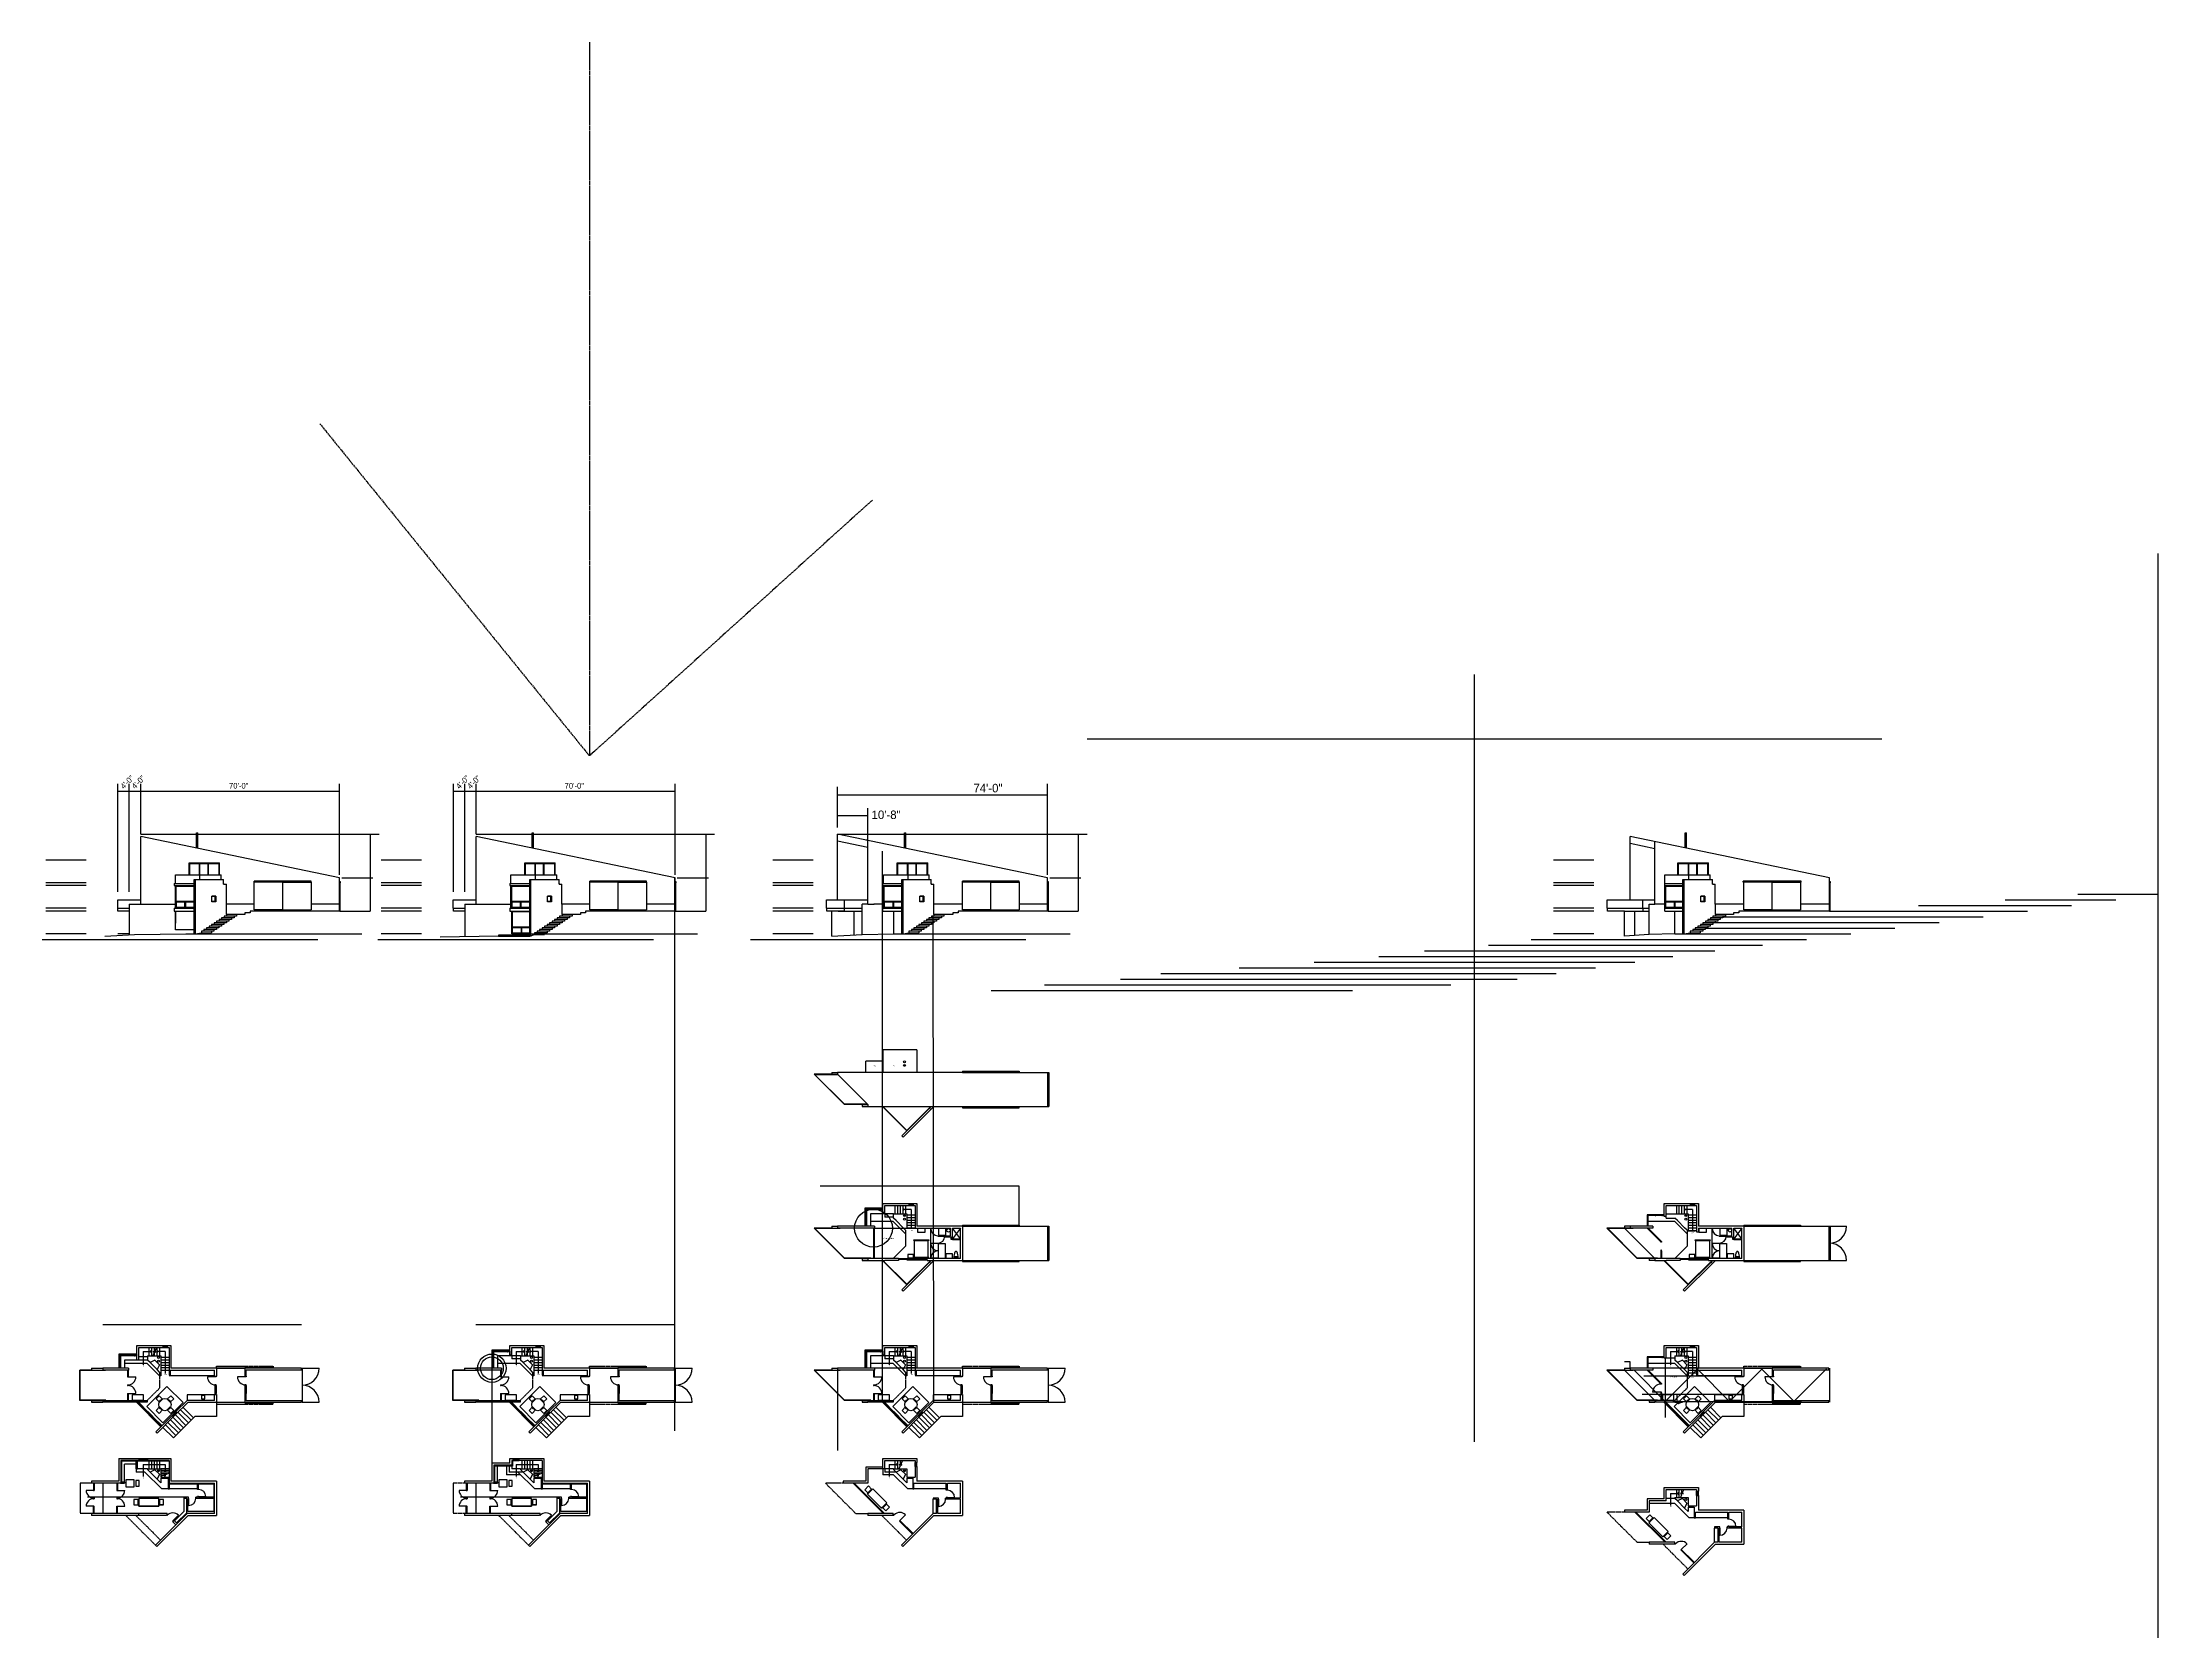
# Model space of a CAD drawing. Header units: inches. Extents: x -30960 to 5972, y 141 to 7569.
# Drawn here: x -7598 to 1341, y 710 to 7454 of the extents above; entities that cross this region are included whole.
import ezdxf

# ---------------------------------------------------------------- set-up
doc = ezdxf.new("R2010")
doc.units = ezdxf.units.IN
doc.header["$LTSCALE"] = 0.5
doc.header["$MEASUREMENT"] = 0
doc.linetypes.add('ACAD_ISO02W100', pattern=[15, 12, -3])
doc.layers.get('0').update_dxf_attribs({"color": 253})
for name, color, linetype in [('A-doors', 254, 'Continuous'), ('A-Elev-North', 7, 'Continuous'), ('A-Elev-South', 7, 'Continuous'), ('A-fixtures', 140, 'Continuous'), ('A-furniture', 33, 'Continuous'), ('A-glazing', 252, 'Continuous'), ('A-millwork', 252, 'Continuous'), ('A-roof', 253, 'Continuous'), ('A-soffit', 251, 'ACAD_ISO02W100'), ('A-stairs', 252, 'Continuous'), ('A-text', 254, 'Continuous'), ('A-walls', 7, 'Continuous'), ('construction', 160, 'Continuous')]:
    doc.layers.add(name, color=color, linetype=linetype)

msp = doc.modelspace()

# ---------------------------------------------------------------- linework, layer by layer
for p, q in [((-6862.5, 1849.2), (-6742.5, 1849.2)), ((-6742.5, 1849.2), (-6862.5, 1849.2)), ((-5166.4, 1849.2), (-5286.4, 1849.2)), ((-5286.4, 1849.2), (-5166.4, 1849.2)), ((-3590.2, 1849.2), (-3710.2, 1849.2)), ((-3710.2, 1849.2), (-3590.2, 1849.2)), ((-408, 1849.2), (-288, 1849.2)), ((-288, 1849.2), (-408, 1849.2)), ((-6862.5, 1705.2), (-6742.5, 1705.2)), ((-5286.4, 1705.2), (-5166.4, 1705.2)), ((-3710.2, 1705.2), (-3590.2, 1705.2)), ((-408, 1705.2), (-288, 1705.2))]:
    msp.add_line(p, q)
at = {"layer": 'A-doors'}
for p, q in [((-4085.7, 2441.3), (-4085.7, 2313.2)), ((-4085.7, 2438.3), (-4082.7, 2438.3)), ((-4085.7, 2415.7), (-4082.7, 2415.7)), ((-4082.7, 2441.3), (-4082.7, 2313.2)), ((-46, 2449.2), (26, 2449.2)), ((-4085.7, 2412.7), (-4082.7, 2412.7)), ((-4085.7, 2378.7), (-4082.7, 2378.7)), ((-4085.7, 2375.7), (-4082.7, 2375.7)), ((-4085.7, 2341.7), (-4082.7, 2341.7)), ((-4085.7, 2338.7), (-4082.7, 2338.7)), ((-3783.6, 2409.2), (-3783.6, 2404.2)), ((-756.2, 2348), (-759.2, 2348)), ((-759.2, 2348), (-759.2, 2345)), ((-759.2, 2345), (-756.2, 2345)), ((-756.2, 2345), (-756.2, 2348)), ((-481.4, 2409.2), (-481.4, 2404.2)), ((-4082.7, 2316.2), (-4085.7, 2316.2)), ((-759.2, 2316.2), (-756.2, 2316.2)), ((-46, 2305.2), (26, 2305.2)), ((-7238, 1841.2), (-7238, 1812.7)), ((-7238, 1838.3), (-7235, 1838.3)), ((-7238, 1815.7), (-7235, 1815.7)), ((-7238, 1812.7), (-7235, 1812.7)), ((-7235, 1841.2), (-7235, 1812.7)), ((-6866.5, 1812.7), (-6900.5, 1812.7)), ((-6869, 1815.7), (-6864, 1815.7)), ((-6869, 1812.7), (-6869, 1815.7)), ((-6864, 1812.7), (-6869, 1812.7)), ((-6864, 1815.7), (-6864, 1812.7)), ((-6739.5, 1812.7), (-6773.5, 1812.7)), ((-6742.5, 1853.2), (-6622.5, 1853.2)), ((-6742, 1815.7), (-6737, 1815.7)), ((-6742, 1812.7), (-6742, 1815.7)), ((-6737, 1812.7), (-6742, 1812.7)), ((-6737, 1815.7), (-6737, 1812.7)), ((-6500.5, 1849.2), (-6428.5, 1849.2)), ((-5661.8, 1841.2), (-5661.8, 1812.7)), ((-5661.8, 1838.3), (-5658.8, 1838.3)), ((-5661.8, 1815.7), (-5658.8, 1815.7)), ((-5661.8, 1812.7), (-5658.8, 1812.7)), ((-5658.8, 1841.2), (-5658.8, 1812.7)), ((-5290.4, 1812.7), (-5324.4, 1812.7)), ((-5292.9, 1812.7), (-5292.9, 1815.7)), ((-5292.9, 1815.7), (-5287.9, 1815.7)), ((-5287.9, 1812.7), (-5292.9, 1812.7)), ((-5287.9, 1815.7), (-5287.9, 1812.7)), ((-5163.4, 1812.7), (-5197.4, 1812.7)), ((-5166.4, 1853.2), (-5046.4, 1853.2)), ((-5165.9, 1812.7), (-5165.9, 1815.7)), ((-5165.9, 1815.7), (-5160.9, 1815.7)), ((-5160.9, 1812.7), (-5165.9, 1812.7)), ((-5160.9, 1815.7), (-5160.9, 1812.7)), ((-4924.4, 1849.2), (-4852.4, 1849.2)), ((-4085.7, 1841.3), (-4085.7, 1812.7)), ((-4085.7, 1838.3), (-4082.7, 1838.3)), ((-4085.7, 1815.7), (-4082.7, 1815.7)), ((-4085.7, 1812.7), (-4082.7, 1812.7)), ((-4082.7, 1841.3), (-4082.7, 1812.7)), ((-3714.2, 1812.7), (-3748.2, 1812.7)), ((-3716.7, 1812.7), (-3716.7, 1815.7)), ((-3716.7, 1815.7), (-3711.7, 1815.7)), ((-3711.7, 1812.7), (-3716.7, 1812.7)), ((-3711.7, 1815.7), (-3711.7, 1812.7)), ((-3587.2, 1812.7), (-3621.2, 1812.7)), ((-3590.2, 1853.2), (-3470.2, 1853.2)), ((-3589.7, 1812.7), (-3589.7, 1815.7)), ((-3589.7, 1815.7), (-3584.7, 1815.7)), ((-3584.7, 1812.7), (-3589.7, 1812.7)), ((-3584.7, 1815.7), (-3584.7, 1812.7)), ((-3348.2, 1849.2), (-3276.2, 1849.2)), ((-412, 1812.7), (-446, 1812.7)), ((-414.5, 1815.7), (-409.5, 1815.7)), ((-414.5, 1812.7), (-414.5, 1815.7)), ((-409.5, 1812.7), (-414.5, 1812.7)), ((-409.5, 1815.7), (-409.5, 1812.7)), ((-285, 1812.7), (-319, 1812.7)), ((-288, 1853.2), (-168, 1853.2)), ((-287.5, 1815.7), (-282.5, 1815.7)), ((-287.5, 1812.7), (-287.5, 1815.7)), ((-282.5, 1812.7), (-287.5, 1812.7)), ((-282.5, 1815.7), (-282.5, 1812.7)), ((-7238, 1778.7), (-7238, 1775.7)), ((-7238, 1778.7), (-7235, 1778.7)), ((-7238, 1775.7), (-7235, 1775.7)), ((-7238, 1741.7), (-7238, 1713.2)), ((-7238, 1741.7), (-7235, 1741.7)), ((-7238, 1738.7), (-7235, 1738.7)), ((-7235, 1716.2), (-7238, 1716.2)), ((-7235, 1778.7), (-7235, 1775.7)), ((-7235, 1741.7), (-7235, 1713.2)), ((-6864, 1778.7), (-6869, 1778.7)), ((-6869, 1778.7), (-6869, 1775.7)), ((-6869, 1775.7), (-6864, 1775.7)), ((-6864, 1741.7), (-6869, 1741.7)), ((-6869, 1741.7), (-6869, 1738.7)), ((-6869, 1738.7), (-6864, 1738.7)), ((-6864, 1775.7), (-6864, 1778.7)), ((-6864, 1738.7), (-6864, 1741.7)), ((-6742.5, 1701.2), (-6622.5, 1701.2)), ((-6737, 1778.7), (-6742, 1778.7)), ((-6742, 1778.7), (-6742, 1775.7)), ((-6742, 1775.7), (-6742, 1741.7)), ((-6742, 1775.7), (-6737, 1775.7)), ((-6737, 1741.7), (-6742, 1741.7)), ((-6742, 1741.7), (-6742, 1738.7)), ((-6742, 1738.7), (-6737, 1738.7)), ((-6737, 1775.7), (-6737, 1778.7)), ((-6737, 1775.7), (-6737, 1741.7)), ((-6737, 1738.7), (-6737, 1741.7)), ((-6500.5, 1705.2), (-6428.5, 1705.2)), ((-5661.8, 1778.7), (-5658.8, 1778.7)), ((-5661.8, 1778.7), (-5661.8, 1775.7)), ((-5661.8, 1775.7), (-5658.8, 1775.7)), ((-5661.8, 1741.7), (-5658.8, 1741.7)), ((-5661.8, 1741.7), (-5661.8, 1713.2)), ((-5661.8, 1738.7), (-5658.8, 1738.7)), ((-5658.8, 1716.2), (-5661.8, 1716.2)), ((-5658.8, 1778.7), (-5658.8, 1775.7)), ((-5658.8, 1741.7), (-5658.8, 1713.2)), ((-5292.9, 1778.7), (-5292.9, 1775.7)), ((-5287.9, 1778.7), (-5292.9, 1778.7)), ((-5292.9, 1775.7), (-5287.9, 1775.7)), ((-5292.9, 1741.7), (-5292.9, 1738.7)), ((-5287.9, 1741.7), (-5292.9, 1741.7)), ((-5292.9, 1738.7), (-5287.9, 1738.7)), ((-5287.9, 1775.7), (-5287.9, 1778.7)), ((-5287.9, 1738.7), (-5287.9, 1741.7)), ((-5166.4, 1701.2), (-5046.4, 1701.2)), ((-5165.9, 1778.7), (-5165.9, 1775.7)), ((-5160.9, 1778.7), (-5165.9, 1778.7)), ((-5165.9, 1775.7), (-5160.9, 1775.7)), ((-5165.9, 1775.7), (-5165.9, 1741.7)), ((-5165.9, 1741.7), (-5165.9, 1738.7)), ((-5160.9, 1741.7), (-5165.9, 1741.7)), ((-5165.9, 1738.7), (-5160.9, 1738.7)), ((-5160.9, 1775.7), (-5160.9, 1778.7)), ((-5160.9, 1775.7), (-5160.9, 1741.7)), ((-5160.9, 1738.7), (-5160.9, 1741.7)), ((-4924.4, 1705.2), (-4852.4, 1705.2)), ((-4085.7, 1778.7), (-4082.7, 1778.7)), ((-4085.7, 1778.7), (-4085.7, 1775.7)), ((-4085.7, 1775.7), (-4082.7, 1775.7)), ((-4085.7, 1741.7), (-4082.7, 1741.7)), ((-4085.7, 1741.7), (-4085.7, 1713.2)), ((-4085.7, 1738.7), (-4082.7, 1738.7)), ((-4082.7, 1716.2), (-4085.7, 1716.2)), ((-4082.7, 1778.7), (-4082.7, 1775.7)), ((-4082.7, 1741.7), (-4082.7, 1713.2)), ((-3716.7, 1778.7), (-3716.7, 1775.7)), ((-3711.7, 1778.7), (-3716.7, 1778.7)), ((-3716.7, 1775.7), (-3711.7, 1775.7)), ((-3716.7, 1741.7), (-3716.7, 1738.7)), ((-3711.7, 1741.7), (-3716.7, 1741.7)), ((-3716.7, 1738.7), (-3711.7, 1738.7)), ((-3711.7, 1775.7), (-3711.7, 1778.7)), ((-3711.7, 1738.7), (-3711.7, 1741.7)), ((-3590.2, 1701.2), (-3470.2, 1701.2)), ((-3589.7, 1778.7), (-3589.7, 1775.7)), ((-3584.7, 1778.7), (-3589.7, 1778.7)), ((-3589.7, 1775.7), (-3584.7, 1775.7)), ((-3589.7, 1775.7), (-3589.7, 1741.7)), ((-3589.7, 1741.7), (-3589.7, 1738.7)), ((-3584.7, 1741.7), (-3589.7, 1741.7)), ((-3589.7, 1738.7), (-3584.7, 1738.7)), ((-3584.7, 1775.7), (-3584.7, 1778.7)), ((-3584.7, 1775.7), (-3584.7, 1741.7)), ((-3584.7, 1738.7), (-3584.7, 1741.7)), ((-3348.2, 1705.2), (-3276.2, 1705.2)), ((-759.2, 1748), (-793.2, 1748)), ((-756.2, 1748), (-759.2, 1748)), ((-759.2, 1748), (-759.2, 1745)), ((-759.2, 1745), (-756.2, 1745)), ((-759.2, 1716.2), (-756.2, 1716.2)), ((-756.2, 1745), (-756.2, 1748)), ((-409.5, 1778.7), (-414.5, 1778.7)), ((-414.5, 1778.7), (-414.5, 1775.7)), ((-414.5, 1775.7), (-409.5, 1775.7)), ((-409.5, 1741.7), (-414.5, 1741.7)), ((-414.5, 1741.7), (-414.5, 1738.7)), ((-414.5, 1738.7), (-409.5, 1738.7)), ((-409.5, 1775.7), (-409.5, 1778.7)), ((-409.5, 1738.7), (-409.5, 1741.7)), ((-288, 1701.2), (-168, 1701.2)), ((-282.5, 1778.7), (-287.5, 1778.7)), ((-287.5, 1778.7), (-287.5, 1775.7)), ((-287.5, 1775.7), (-287.5, 1741.7)), ((-287.5, 1775.7), (-282.5, 1775.7)), ((-282.5, 1741.7), (-287.5, 1741.7)), ((-287.5, 1741.7), (-287.5, 1738.7)), ((-287.5, 1738.7), (-282.5, 1738.7)), ((-282.5, 1775.7), (-282.5, 1778.7)), ((-282.5, 1775.7), (-282.5, 1741.7)), ((-282.5, 1738.7), (-282.5, 1741.7)), ((-7382.5, 1363.2), (-7382.5, 1360.2)), ((-7382.5, 1360.2), (-7379.5, 1360.2)), ((-7379.5, 1363.2), (-7379.5, 1360.2)), ((-7283.5, 1363.2), (-7283.5, 1360.2)), ((-7283.5, 1360.2), (-7280.5, 1360.2)), ((-7280.5, 1363.2), (-7280.5, 1360.2)), ((-7251, 1368.2), (-7251, 1363.2)), ((-5806.4, 1363.2), (-5806.4, 1360.2)), ((-5806.4, 1360.2), (-5803.4, 1360.2)), ((-5803.4, 1363.2), (-5803.4, 1360.2)), ((-5707.4, 1363.2), (-5707.4, 1360.2)), ((-5707.4, 1360.2), (-5704.4, 1360.2)), ((-5704.4, 1363.2), (-5704.4, 1360.2)), ((-5674.9, 1368.2), (-5674.9, 1363.2)), ((-7381, 1332.6), (-7413, 1332.6)), ((-7381, 1265.6), (-7413, 1265.6)), ((-7382.5, 1335.6), (-7379.5, 1335.6)), ((-7382.5, 1335.6), (-7382.5, 1332.6)), ((-7382.5, 1332.6), (-7379.5, 1332.6)), ((-7382.5, 1300.6), (-7382.5, 1297.6)), ((-7382.5, 1300.6), (-7379.5, 1300.6)), ((-7382.5, 1297.6), (-7379.5, 1297.6)), ((-7382.5, 1262.6), (-7382.5, 1265.6)), ((-7382.5, 1265.6), (-7379.5, 1265.6)), ((-7382.5, 1262.6), (-7379.5, 1262.6)), ((-7379.5, 1335.6), (-7379.5, 1332.6)), ((-7379.5, 1300.6), (-7379.5, 1297.6)), ((-7379.5, 1262.6), (-7379.5, 1265.6)), ((-7283.5, 1335.6), (-7283.5, 1332.6)), ((-7283.5, 1335.6), (-7280.5, 1335.6)), ((-7283.5, 1332.6), (-7280.5, 1332.6)), ((-7283.5, 1300.6), (-7280.5, 1300.6)), ((-7283.5, 1300.6), (-7283.5, 1297.6)), ((-7283.5, 1297.6), (-7280.5, 1297.6)), ((-7283.5, 1265.6), (-7280.5, 1265.6)), ((-7283.5, 1262.6), (-7283.5, 1265.6)), ((-7283.5, 1262.6), (-7280.5, 1262.6)), ((-7282, 1332.6), (-7250, 1332.6)), ((-7282, 1265.6), (-7250, 1265.6)), ((-7280.5, 1335.6), (-7280.5, 1332.6)), ((-7280.5, 1300.6), (-7280.5, 1297.6)), ((-7280.5, 1262.6), (-7280.5, 1265.6)), ((-6979.8, 1298.7), (-6979.8, 1268.7)), ((-6937.5, 1306.7), (-6907.5, 1306.7)), ((-5804.9, 1332.6), (-5836.9, 1332.6)), ((-5804.9, 1265.6), (-5836.9, 1265.6)), ((-5806.4, 1335.6), (-5806.4, 1332.6)), ((-5806.4, 1335.6), (-5803.4, 1335.6)), ((-5806.4, 1332.6), (-5803.4, 1332.6)), ((-5806.4, 1300.6), (-5803.4, 1300.6)), ((-5806.4, 1300.6), (-5806.4, 1297.6)), ((-5806.4, 1297.6), (-5803.4, 1297.6)), ((-5806.4, 1265.6), (-5803.4, 1265.6)), ((-5806.4, 1262.6), (-5806.4, 1265.6)), ((-5806.4, 1262.6), (-5803.4, 1262.6)), ((-5803.4, 1335.6), (-5803.4, 1332.6)), ((-5803.4, 1300.6), (-5803.4, 1297.6)), ((-5803.4, 1262.6), (-5803.4, 1265.6)), ((-5707.4, 1335.6), (-5704.4, 1335.6)), ((-5707.4, 1335.6), (-5707.4, 1332.6)), ((-5707.4, 1332.6), (-5704.4, 1332.6)), ((-5707.4, 1300.6), (-5707.4, 1297.6)), ((-5707.4, 1300.6), (-5704.4, 1300.6)), ((-5707.4, 1297.6), (-5704.4, 1297.6)), ((-5707.4, 1262.6), (-5707.4, 1265.6)), ((-5707.4, 1265.6), (-5704.4, 1265.6)), ((-5707.4, 1262.6), (-5704.4, 1262.6)), ((-5705.9, 1332.6), (-5673.9, 1332.6)), ((-5705.9, 1265.6), (-5673.9, 1265.6)), ((-5704.4, 1335.6), (-5704.4, 1332.6)), ((-5704.4, 1300.6), (-5704.4, 1297.6)), ((-5704.4, 1262.6), (-5704.4, 1265.6)), ((-5403.6, 1298.7), (-5403.6, 1268.7)), ((-5361.4, 1306.7), (-5331.4, 1306.7)), ((-3811.2, 1295.2), (-3811.2, 1265.2)), ((-3773.2, 1303.2), (-3743.2, 1303.2)), ((-7382.5, 1235.2), (-7382.5, 1238)), ((-7382.5, 1238), (-7379.5, 1238)), ((-7379.5, 1235.2), (-7379.5, 1238)), ((-7283.5, 1238), (-7280.5, 1238)), ((-7283.5, 1235.2), (-7283.5, 1238)), ((-7280.5, 1235.2), (-7280.5, 1238)), ((-7046.6, 1203.4), (-7022.6, 1227.4)), ((-5806.4, 1238), (-5803.4, 1238)), ((-5806.4, 1235.2), (-5806.4, 1238)), ((-5803.4, 1235.2), (-5803.4, 1238)), ((-5707.4, 1235.2), (-5707.4, 1238)), ((-5707.4, 1238), (-5704.4, 1238)), ((-5704.4, 1235.2), (-5704.4, 1238)), ((-5470.5, 1203.4), (-5446.4, 1227.4)), ((-3974.2, 1205.3), (-3950.2, 1229.4)), ((-509, 1173.2), (-509, 1143.2)), ((-471, 1181.2), (-441, 1181.2)), ((-672, 1083.3), (-648, 1107.4))]:
    msp.add_line(p, q, dxfattribs=at)
for centre, radius, start, end in [((-46, 2449.2), 72, 270, 0), ((-46, 2305.2), 72, 0, 90), ((-6866.5, 1812.7), 34, 180, 270), ((-6739.5, 1812.7), 34, 180, 270), ((-6500.5, 1849.2), 72, 270, 0), ((-5290.4, 1812.7), 34, 180, 270), ((-5163.4, 1812.7), 34, 180, 270), ((-4924.4, 1849.2), 72, 270, 0), ((-3714.2, 1812.7), 34, 180, 270), ((-3587.2, 1812.7), 34, 180, 270), ((-3348.2, 1849.2), 72, 270, 0), ((-412, 1812.7), 34, 180, 270), ((-285, 1812.7), 34, 180, 270), ((-6500.5, 1705.2), 72, 0, 90), ((-4924.4, 1705.2), 72, 0, 90), ((-3348.2, 1705.2), 72, 0, 90), ((-759.2, 1748), 34, 90, 180), ((-7381, 1332.6), 32, 180, 270), ((-7381, 1265.6), 32, 90, 180), ((-7282, 1332.6), 32, 270, 0), ((-7282, 1265.6), 32, 0, 90), ((-6979.8, 1298.7), 30, 270, 0), ((-6937.5, 1306.7), 30, 0, 90), ((-5804.9, 1332.6), 32, 180, 270), ((-5804.9, 1265.6), 32, 90, 180), ((-5705.9, 1332.6), 32, 270, 0), ((-5705.9, 1265.6), 32, 0, 90), ((-5403.6, 1298.7), 30, 270, 0), ((-5361.4, 1306.7), 30, 0, 90), ((-3811.2, 1295.2), 30, 270, 0), ((-3773.2, 1303.2), 30, 0, 90), ((-3974.3, 1205.3), 34, 45, 135), ((-509, 1173.2), 30, 270, 0), ((-471, 1181.2), 30, 0, 90), ((-672.1, 1083.3), 34, 45, 135)]:
    msp.add_arc(centre, radius, start, end, dxfattribs=at)
at = {"layer": 'A-Elev-North'}
for p, q in [((-6342.5, 3922.2), (-7182.5, 4097.4, -36033)), ((-4924.4, 3922.2), (-5764.4, 4097.4, -36033)), ((-3350.2, 3922.2), (-4238.2, 4107.4, -38092)), ((-7198.5, 1905.2), (-7198.5, 1904.2)), ((-5622.4, 1921.2), (-5622.4, 1904.2)), ((-4118.2, 1886.7), (-4115.2, 1886.7)), ((-4118.2, 1883.7), (-4115.2, 1883.7)), ((-4046.2, 1921.2), (-4046.2, 1904.2))]:
    msp.add_line(p, q, dxfattribs=at)
at = {"layer": 'A-Elev-North', "color": 252}
for p, q in [((-7032.5, 3796.3), (-7032.5, 3886.3)), ((-5614.3, 3796.3), (-5614.3, 3886.3)), ((-4040.1, 3796.3), (-4040.1, 3886.3)), ((-737.9, 3796.3), (-737.9, 3886.3)), ((-6995.4, 3796.3, -14653.9), (-6995.4, 3819.3, -14784.3)), ((-6993.3, 3796.3, -14641.9), (-6993.3, 3819.3, -14772.3)), ((-5610.8, 3714.3), (-5610.8, 3778.3, -363)), ((-5577.2, 3796.3, -14653.9), (-5577.2, 3819.3, -14784.3)), ((-5575.1, 3796.3, -14641.9), (-5575.1, 3819.3, -14772.3)), ((-4003.1, 3796.3, -14653.9), (-4003.1, 3819.3, -14784.3)), ((-4000.9, 3796.3, -14641.9), (-4000.9, 3819.3, -14772.3)), ((-700.8, 3796.3, -14653.9), (-700.8, 3819.3, -14784.3)), ((-698.7, 3796.3, -14641.9), (-698.7, 3819.3, -14772.3)), ((-5610.8, 3688.3), (-5610.8, 3711.3, -130.4)), ((-5573.7, 3688.3, -14653.9), (-5573.7, 3711.3, -14784.3)), ((-5571.6, 3688.3, -14641.9), (-5571.6, 3711.3, -14772.3)), ((-7236, 1905.2), (-7236, 1902.2)), ((-7233, 1905.2), (-7233, 1902.2)), ((-5659.9, 1921.2), (-5659.9, 1918.2)), ((-5656.9, 1921.2), (-5656.9, 1918.2)), ((-4083.7, 1921.2), (-4083.7, 1918.2)), ((-4080.7, 1921.2), (-4080.7, 1918.2))]:
    msp.add_line(p, q, dxfattribs=at)
at = {"layer": 'A-Elev-North', "color": 251}
for p, q in [((-7031.4, 3796.3), (-7031.4, 3819.3)), ((-6992.2, 3796.3, -14641.9), (-6992.2, 3819.3, -14641.9)), ((-5613.2, 3796.3), (-5613.2, 3819.3)), ((-5574, 3796.3, -14641.9), (-5574, 3819.3, -14641.9)), ((-4039.1, 3796.3), (-4039.1, 3819.3)), ((-3999.9, 3796.3, -14641.9), (-3999.9, 3819.3, -14641.9)), ((-736.9, 3796.3), (-736.9, 3819.3)), ((-697.7, 3796.3, -14641.9), (-697.7, 3819.3, -14641.9))]:
    msp.add_line(p, q, dxfattribs=at)
at = {"layer": 'A-Elev-North', "color": 253}
for p, q in [((-4122.2, 2525.2), (-4122.2, 2449.2)), ((-4046.2, 2525.2), (-4122.2, 2525.2)), ((-4098.2, 2502.2), (-4098.2, 2449.2)), ((-4038.2, 2501.2), (-4038.2, 2488.2)), ((-4001.1, 2488.2), (-4038.2, 2488.2)), ((-7274.5, 1909.2), (-7274.5, 1849.2)), ((-7198.5, 1909.2), (-7274.5, 1909.2)), ((-7250.5, 1883.7), (-7250.5, 1849.2)), ((-7198.5, 1883.7), (-7250.5, 1883.7)), ((-7153.4, 1896.7), (-7190.5, 1896.7)), ((-7153.4, 1883.7), (-7190.5, 1883.7)), ((-5622.4, 1925.2), (-5698.4, 1925.2)), ((-5698.4, 1925.2), (-5698.4, 1849.2)), ((-5577.3, 1901.2), (-5674.4, 1901.2)), ((-5674.4, 1901.2), (-5674.4, 1849.2)), ((-5614.4, 1901.2), (-5614.4, 1888.2)), ((-5577.3, 1888.2), (-5614.4, 1888.2)), ((-4046.2, 1925.2), (-4122.2, 1925.2)), ((-4122.2, 1925.2), (-4122.2, 1849.2)), ((-4001.1, 1901.2), (-4098.2, 1901.2)), ((-4098.2, 1901.2), (-4098.2, 1849.2)), ((-4038.2, 1901.2), (-4038.2, 1888.2)), ((-4001.1, 1888.2), (-4038.2, 1888.2)), ((-5636.4, 1435.7), (-5636.4, 1399.2)), ((-5625.4, 1435.7), (-5625.4, 1410.2)), ((-5614.4, 1435.7), (-5614.4, 1423.2)), ((-7201.5, 1423.2), (-7201.5, 1410.2)), ((-7164.4, 1410.2), (-7201.5, 1410.2)), ((-7153.4, 1423.2), (-7196.5, 1423.2)), ((-7062.5, 1423.2), (-7097.5, 1423.2)), ((-5566.8, 1410.2), (-5625.4, 1410.2)), ((-5577.3, 1423.2), (-5614.4, 1423.2)), ((-5486.4, 1423.2), (-5521.4, 1423.2)), ((-4046.2, 1423.2), (-4046.2, 1399.2)), ((-4001.1, 1423.2), (-4038.2, 1423.2)), ((-4038.2, 1423.2), (-4038.2, 1410.2)), ((-3990.6, 1410.2), (-4038.2, 1410.2))]:
    msp.add_line(p, q, dxfattribs=at)
at = {"layer": 'A-Elev-North', "color": 254}
for p, q in [((-7196, 1705.2), (-7192.4, 1701.7)), ((-7190.3, 1703.8), (-7191.7, 1705.2)), ((-5619.8, 1705.2), (-5616.3, 1701.7)), ((-5614.2, 1703.8), (-5615.6, 1705.2)), ((-4043.7, 1705.2), (-4040.1, 1701.7)), ((-4038, 1703.8), (-4039.4, 1705.2)), ((-741.5, 1705.2), (-737.9, 1701.7)), ((-735.8, 1703.8), (-737.2, 1705.2)), ((-7155.4, 1664.6), (-7153.2, 1662.5)), ((-7151.1, 1664.6), (-7153.2, 1666.7)), ((-7153.2, 1662.5), (-7152.2, 1663.5)), ((-5579.2, 1664.6), (-5577.1, 1662.5)), ((-5575, 1664.6), (-5577.1, 1666.7)), ((-5577.1, 1662.5), (-5576, 1663.5)), ((-4003.1, 1664.6), (-4000.9, 1662.5)), ((-3998.8, 1664.6), (-4000.9, 1666.7)), ((-4000.9, 1662.5), (-3999.9, 1663.5)), ((-700.8, 1664.6), (-698.7, 1662.5)), ((-696.6, 1664.6), (-698.7, 1666.7)), ((-698.7, 1662.5), (-697.7, 1663.5))]:
    msp.add_line(p, q, dxfattribs=at)
at = {"layer": 'A-Elev-North', "color": 7}
for p, q in [((-7112.9, 1622.2), (-7110.8, 1620)), ((-7110.8, 1624.3), (-7108.7, 1622.2)), ((-5536.8, 1622.2), (-5534.7, 1620)), ((-5534.7, 1624.3), (-5532.5, 1622.2)), ((-3960.6, 1622.2), (-3958.5, 1620)), ((-3958.5, 1624.3), (-3956.4, 1622.2)), ((-658.4, 1622.2), (-656.3, 1620)), ((-656.3, 1624.3), (-654.2, 1622.2)), ((-7097, 1606.3), (-7094.9, 1604.1)), ((-7094.9, 1608.4), (-7092.8, 1606.3)), ((-5520.9, 1606.3), (-5518.7, 1604.1)), ((-5518.7, 1608.4), (-5516.6, 1606.3)), ((-3944.7, 1606.3), (-3942.6, 1604.1)), ((-3942.6, 1608.4), (-3940.5, 1606.3)), ((-642.5, 1606.3), (-640.4, 1604.1)), ((-640.4, 1608.4), (-638.3, 1606.3))]:
    msp.add_line(p, q, dxfattribs=at)
at = {"layer": 'A-Elev-South', "color": 7}
for p, q in [((1341, 5293.3, 5147.6), (1341, 710, 5147.6)), ((-6947, 4048.6), (-6947, 4112.1)), ((-6947, 4112.1), (-6941, 4112.1)), ((-6941, 4047.3), (-6941, 4112.1)), ((-5528.8, 4048.6), (-5528.8, 4112.1)), ((-5528.8, 4112.1), (-5522.8, 4112.1)), ((-5522.8, 4047.3), (-5522.8, 4112.1)), ((-3954.7, 4112.1), (-3948.7, 4112.1)), ((-3954.7, 4048.6), (-3954.7, 4112.1)), ((-3948.7, 4047.3), (-3948.7, 4112.1)), ((-655.5, 4048.6), (-655.5, 4112.1)), ((-655.5, 4112.1), (-649.5, 4112.1)), ((-649.5, 4047.3), (-649.5, 4112.1)), ((-7182.5, 3810.3, -5147.6), (-7182.5, 4097.4, -5147.6)), ((-5764.4, 3810.3, -5147.6), (-5764.4, 4097.4, -5147.6)), ((-46, 3922.2), (-888, 4096.8)), ((-7279.5, 3793.3, -5147.6), (-7279.5, 3829.3, -5147.6)), ((-7279.5, 3829.3, -5147.6), (-7182.5, 3829.3, -5147.6)), ((-7279.5, 3829.3, -5147.6), (-7206.5, 3829.3, -5147.6)), ((-7278.5, 3781.3), (-7278.5, 3793.3, -5147.6)), ((-7230.5, 3781.3, -3431.7), (-7278.5, 3781.3)), ((-6788.1, 3760.3, -5147.6), (-6788.1, 3753.3, -5147.6)), ((-6777.5, 3760.3, -5147.6), (-6788.1, 3760.3, -5147.6)), ((-6742.5, 3767.3, -5147.6), (-6777.5, 3767.3, -5147.6)), ((-6777.5, 3767.3, -5147.6), (-6777.5, 3760.3, -5147.6)), ((-6742.5, 3774.3, -5147.6), (-6742.5, 3767.3, -5147.6)), ((-6735.5, 3774.3, -5147.6), (-6742.5, 3774.3, -5147.6)), ((-6720.5, 3774.3, -5147.6), (-6735.5, 3774.3, -5147.6)), ((-6720.5, 3781.3, -5147.6), (-6720.5, 3774.3, -5147.6)), ((-5861.4, 3829.3, -5147.6), (-5788.4, 3829.3, -5147.6)), ((-5861.4, 3829.3, -5147.6), (-5764.4, 3829.3, -5147.6)), ((-5861.4, 3793.3, -5147.6), (-5861.4, 3829.3, -5147.6)), ((-5860.4, 3781.3), (-5860.4, 3793.3, -5147.6)), ((-5812.4, 3781.3, -3431.7), (-5860.4, 3781.3)), ((-5359.4, 3760.3, -5147.6), (-5370, 3760.3, -5147.6)), ((-5370, 3760.3, -5147.6), (-5370, 3753.3, -5147.6)), ((-5359.4, 3767.3, -5147.6), (-5359.4, 3760.3, -5147.6)), ((-5324.4, 3767.3, -5147.6), (-5359.4, 3767.3, -5147.6)), ((-5317.4, 3774.3, -5147.6), (-5324.4, 3774.3, -5147.6)), ((-5324.4, 3774.3, -5147.6), (-5324.4, 3767.3, -5147.6)), ((-5302.4, 3774.3, -5147.6), (-5317.4, 3774.3, -5147.6)), ((-5302.4, 3781.3, -5147.6), (-5302.4, 3774.3, -5147.6)), ((-4284.2, 3829.3), (-4187.2, 3829.3)), ((-4284.2, 3829.3), (-4211.2, 3829.3)), ((-4284.2, 3793.3), (-4284.2, 3829.3)), ((-4283.2, 3781.3, 5147.6), (-4283.2, 3793.3)), ((-4211.2, 3781.3), (-4283.2, 3781.3, 5147.6)), ((-4262.2, 3675.3, -5147.6), (-4262.2, 3781.3, -5147.6)), ((-3798.8, 3760.3), (-3798.8, 3753.3)), ((-3788.2, 3760.3), (-3798.8, 3760.3)), ((-3750.2, 3767.3, -5147.6), (-3788.2, 3767.3)), ((-3788.2, 3767.3), (-3788.2, 3760.3)), ((-3750.2, 3774.3, -5147.6), (-3750.2, 3767.3, -5147.6)), ((-3743.2, 3774.3, -5147.6), (-3750.2, 3774.3, -5147.6)), ((-3728.2, 3774.3, -5147.6), (-3743.2, 3774.3, -5147.6)), ((-3728.2, 3781.3, -5147.6), (-3728.2, 3774.3, -5147.6)), ((-985, 3793.3), (-985, 3829.3)), ((-985, 3829.3), (-912, 3829.3)), ((-985, 3829.3), (-888, 3829.3)), ((-984, 3781.3, 5147.6), (-984, 3793.3)), ((-912, 3781.3), (-984, 3781.3, 5147.6)), ((-912, 3675.3), (-912, 3781.3)), ((-486, 3760.3, -5147.6), (-496.6, 3760.3, -5147.6)), ((-496.6, 3760.3, -5147.6), (-496.6, 3753.3, -5147.6)), ((-486, 3767.3, -5147.6), (-486, 3760.3, -5147.6)), ((-451, 3767.3, -5147.6), (-486, 3767.3, -5147.6)), ((-444, 3774.3, -5147.6), (-451, 3774.3, -5147.6)), ((-451, 3774.3, -5147.6), (-451, 3767.3, -5147.6)), ((-429, 3774.3, -5147.6), (-444, 3774.3, -5147.6)), ((-429, 3781.3, -5147.6), (-429, 3774.3, -5147.6)), ((-7230.5, 3685.3, -3431.7), (-7278.5, 3685.3)), ((-6991.5, 3685.3, -5147.6), (-6951.2, 3685.3, 5147.6)), ((-6991.5, 3685.3, -5147.6), (-6991.5, 3685.3, -5147.6)), ((-6951.2, 3685.3, 10295.1), (-6925.6, 3690.3, -5147.6)), ((-6925.6, 3690.3, -5147.6), (-6883.6, 3690.3, -5147.6)), ((-6873, 3697.3, -5147.6), (-6883.6, 3697.3, -5147.6)), ((-6883.6, 3697.3, -5147.6), (-6883.6, 3690.3, -5147.6)), ((-6873, 3704.3, -5147.6), (-6873, 3697.3, -5147.6)), ((-6862.4, 3704.3, -5147.6), (-6873, 3704.3, -5147.6)), ((-6862.4, 3711.3, -5147.6), (-6862.4, 3704.3, -5147.6)), ((-6851.8, 3711.3, -5147.6), (-6862.4, 3711.3, -5147.6)), ((-6851.8, 3718.3, -5147.6), (-6851.8, 3711.3, -5147.6)), ((-6841.2, 3718.3, -5147.6), (-6851.8, 3718.3, -5147.6)), ((-6841.2, 3725.3, -5147.6), (-6841.2, 3718.3, -5147.6)), ((-6830.6, 3725.3, -5147.6), (-6841.2, 3725.3, -5147.6)), ((-6830.6, 3732.3, -5147.6), (-6830.6, 3725.3, -5147.6)), ((-6819.9, 3732.3, -5147.6), (-6830.6, 3732.3, -5147.6)), ((-6819.9, 3739.3, -5147.6), (-6819.9, 3732.3, -5147.6)), ((-6809.3, 3739.3, -5147.6), (-6819.9, 3739.3, -5147.6)), ((-6809.3, 3746.3, -5147.6), (-6809.3, 3739.3, -5147.6)), ((-6798.7, 3746.3, -5147.6), (-6809.3, 3746.3, -5147.6)), ((-6798.7, 3753.3, -5147.6), (-6798.7, 3746.3, -5147.6)), ((-6788.1, 3753.3, -5147.6), (-6798.7, 3753.3, -5147.6)), ((-5518, 3683.3, -5147.6), (-5476, 3683.3, -5147.6)), ((-5507.4, 3690.3, -5147.6), (-5465.4, 3690.3, -5147.6)), ((-5465.4, 3690.3, -5147.6), (-5476, 3690.3, -5147.6)), ((-5476, 3690.3, -5147.6), (-5476, 3683.3, -5147.6)), ((-5465.4, 3697.3, -5147.6), (-5465.4, 3690.3, -5147.6)), ((-5454.8, 3697.3, -5147.6), (-5465.4, 3697.3, -5147.6)), ((-5444.2, 3704.3, -5147.6), (-5454.8, 3704.3, -5147.6)), ((-5454.8, 3704.3, -5147.6), (-5454.8, 3697.3, -5147.6)), ((-5433.6, 3711.3, -5147.6), (-5444.2, 3711.3, -5147.6)), ((-5444.2, 3711.3, -5147.6), (-5444.2, 3704.3, -5147.6)), ((-5423, 3718.3, -5147.6), (-5433.6, 3718.3, -5147.6)), ((-5433.6, 3718.3, -5147.6), (-5433.6, 3711.3, -5147.6)), ((-5412.4, 3725.3, -5147.6), (-5423, 3725.3, -5147.6)), ((-5423, 3725.3, -5147.6), (-5423, 3718.3, -5147.6)), ((-5401.8, 3732.3, -5147.6), (-5412.4, 3732.3, -5147.6)), ((-5412.4, 3732.3, -5147.6), (-5412.4, 3725.3, -5147.6)), ((-5391.2, 3739.3, -5147.6), (-5401.8, 3739.3, -5147.6)), ((-5401.8, 3739.3, -5147.6), (-5401.8, 3732.3, -5147.6)), ((-5380.6, 3746.3, -5147.6), (-5391.2, 3746.3, -5147.6)), ((-5391.2, 3746.3, -5147.6), (-5391.2, 3739.3, -5147.6)), ((-5370, 3753.3, -5147.6), (-5380.6, 3753.3, -5147.6)), ((-5380.6, 3753.3, -5147.6), (-5380.6, 3746.3, -5147.6)), ((-3999.2, 3685.3, -5147.6), (-3960.3, 3685.3, 20590.3)), ((-3999.2, 3685.3, -5147.6), (-3999.2, 3685.3, -5147.6)), ((-3960.3, 3685.3, 25737.8), (-3936.3, 3690.3)), ((-3936.3, 3690.3), (-3894.3, 3690.3)), ((-3894.3, 3697.3), (-3894.3, 3690.3)), ((-3883.7, 3697.3), (-3894.3, 3697.3)), ((-3883.7, 3704.3), (-3883.7, 3697.3)), ((-3873.1, 3704.3), (-3883.7, 3704.3)), ((-3873.1, 3711.3), (-3873.1, 3704.3)), ((-3862.4, 3711.3), (-3873.1, 3711.3)), ((-3862.4, 3718.3), (-3862.4, 3711.3)), ((-3851.8, 3718.3), (-3862.4, 3718.3)), ((-3851.8, 3725.3), (-3851.8, 3718.3)), ((-3841.2, 3725.3), (-3851.8, 3725.3)), ((-3841.2, 3732.3), (-3841.2, 3725.3)), ((-3830.6, 3732.3), (-3841.2, 3732.3)), ((-3830.6, 3739.3), (-3830.6, 3732.3)), ((-3820, 3739.3), (-3830.6, 3739.3)), ((-3820, 3746.3), (-3820, 3739.3)), ((-3809.4, 3746.3), (-3820, 3746.3)), ((-3809.4, 3753.3), (-3809.4, 3746.3)), ((-3798.8, 3753.3), (-3809.4, 3753.3)), ((-808, 3683.3), (-912, 3675.3, -10295.1)), ((-700, 3685.3, -5147.6), (-808, 3683.3)), ((-700, 3685.3, -5147.6), (-659.7, 3685.3, 5147.6)), ((-700, 3685.3, -5147.6), (-700, 3685.3, -5147.6)), ((-659.7, 3685.3, 10295.1), (-634.1, 3690.3, -5147.6)), ((-634.1, 3690.3, -5147.6), (-592.1, 3690.3, -5147.6)), ((-581.5, 3697.3, -5147.6), (-592.1, 3697.3, -5147.6)), ((-592.1, 3697.3, -5147.6), (-592.1, 3690.3, -5147.6)), ((-570.9, 3704.3, -5147.6), (-581.5, 3704.3, -5147.6)), ((-581.5, 3704.3, -5147.6), (-581.5, 3697.3, -5147.6)), ((-560.2, 3711.3, -5147.6), (-570.9, 3711.3, -5147.6)), ((-570.9, 3711.3, -5147.6), (-570.9, 3704.3, -5147.6)), ((-549.6, 3718.3, -5147.6), (-560.2, 3718.3, -5147.6)), ((-560.2, 3718.3, -5147.6), (-560.2, 3711.3, -5147.6)), ((-539, 3725.3, -5147.6), (-549.6, 3725.3, -5147.6)), ((-549.6, 3725.3, -5147.6), (-549.6, 3718.3, -5147.6)), ((-528.4, 3732.3, -5147.6), (-539, 3732.3, -5147.6)), ((-539, 3732.3, -5147.6), (-539, 3725.3, -5147.6)), ((-517.8, 3739.3, -5147.6), (-528.4, 3739.3, -5147.6)), ((-528.4, 3739.3, -5147.6), (-528.4, 3732.3, -5147.6)), ((-507.2, 3746.3, -5147.6), (-517.8, 3746.3, -5147.6)), ((-517.8, 3746.3, -5147.6), (-517.8, 3739.3, -5147.6)), ((-496.6, 3753.3, -5147.6), (-507.2, 3753.3, -5147.6)), ((-507.2, 3753.3, -5147.6), (-507.2, 3746.3, -5147.6)), ((-4110.2, 2305.2), (-4038.2, 2305.2)), ((-784, 2305.2), (-736, 2305.2)), ((-7112.6, 1575.1), (-7044.7, 1643)), ((-5536.5, 1575.1), (-5468.6, 1643)), ((-3960.3, 1575.1), (-3892.4, 1643)), ((-658.1, 1575.1), (-590.2, 1643)), ((-7118.3, 1580.8), (-7112.6, 1575.1)), ((-5542.1, 1580.8), (-5536.5, 1575.1)), ((-3966, 1580.8), (-3960.3, 1575.1)), ((-663.8, 1580.8), (-658.1, 1575.1))]:
    msp.add_line(p, q, dxfattribs=at)
at = {"layer": 'A-Elev-South', "color": 252}
for p, q in [((-4238.2, 3829.3, -5147.6), (-4238.2, 4107.4, -5147.6)), ((-888, 3829.3, -5147.6), (-888, 4096.8, -5147.6)), ((-6977.9, 3985.3, -15442.7), (-6848.9, 3985.3, -15442.7)), ((-6977.9, 3934.3, -15442.7), (-6977.9, 3985.3, -15442.7)), ((-6974.9, 3982.3, -15442.7), (-6931.9, 3982.3, 753.3)), ((-6974.9, 3934.3, -15442.7), (-6974.9, 3982.3, -15442.7)), ((-6933.9, 3934.3), (-6933.9, 3982.3)), ((-6931.9, 3982.3), (-6897.8, 3982.3)), ((-6931.9, 3934.3), (-6931.9, 3982.3)), ((-6897.8, 3934.3), (-6897.8, 3982.3)), ((-6895.8, 3982.3), (-6850.9, 3982.3, -15442.7)), ((-6895.8, 3934.3), (-6895.8, 3982.3)), ((-6850.9, 3934.3), (-6850.9, 3982.3)), ((-6848.9, 3934.3), (-6848.9, 3985.3)), ((-5559.7, 3934.3, -15442.7), (-5559.7, 3985.3, -15442.7)), ((-5559.7, 3985.3, -15442.7), (-5430.7, 3985.3, -15442.7)), ((-5556.7, 3982.3, -15442.7), (-5513.7, 3982.3, 753.3)), ((-5556.7, 3934.3, -15442.7), (-5556.7, 3982.3, -15442.7)), ((-5515.7, 3934.3), (-5515.7, 3982.3)), ((-5513.7, 3934.3), (-5513.7, 3982.3)), ((-5513.7, 3982.3), (-5479.7, 3982.3)), ((-5479.7, 3934.3), (-5479.7, 3982.3)), ((-5477.7, 3982.3), (-5432.7, 3982.3, -15442.7)), ((-5477.7, 3934.3), (-5477.7, 3982.3)), ((-5432.7, 3934.3), (-5432.7, 3982.3)), ((-5430.7, 3934.3), (-5430.7, 3985.3)), ((-3985.5, 3985.3, -15442.7), (-3856.5, 3985.3, -15442.7)), ((-3985.5, 3934.3, -15442.7), (-3985.5, 3985.3, -15442.7)), ((-3982.5, 3982.3, -15442.7), (-3939.5, 3982.3, 753.3)), ((-3982.5, 3934.3, -15442.7), (-3982.5, 3982.3, -15442.7)), ((-3941.5, 3934.3), (-3941.5, 3982.3)), ((-3939.5, 3982.3), (-3905.5, 3982.3)), ((-3939.5, 3934.3), (-3939.5, 3982.3)), ((-3905.5, 3934.3), (-3905.5, 3982.3)), ((-3903.5, 3982.3), (-3858.5, 3982.3, -15442.7)), ((-3903.5, 3934.3), (-3903.5, 3982.3)), ((-3858.5, 3934.3), (-3858.5, 3982.3)), ((-3856.5, 3934.3), (-3856.5, 3985.3)), ((-686.3, 3934.3, -15442.7), (-686.3, 3985.3, -15442.7)), ((-686.3, 3985.3, -15442.7), (-557.3, 3985.3, -15442.7)), ((-683.3, 3982.3, -15442.7), (-640.3, 3982.3, 753.3)), ((-683.3, 3934.3, -15442.7), (-683.3, 3982.3, -15442.7)), ((-642.3, 3934.3), (-642.3, 3982.3)), ((-640.3, 3934.3), (-640.3, 3982.3)), ((-640.3, 3982.3), (-606.3, 3982.3)), ((-606.3, 3934.3), (-606.3, 3982.3)), ((-604.3, 3934.3), (-604.3, 3982.3)), ((-604.3, 3982.3), (-559.3, 3982.3, -15442.7)), ((-559.3, 3934.3), (-559.3, 3982.3)), ((-557.3, 3934.3), (-557.3, 3985.3)), ((-6342.5, 3906.3), (-6339.5, 3906.3)), ((-6342.5, 3901.3), (-6339.5, 3901.3)), ((-6340.5, 3901.3), (-6340.5, 3781.3, -5147.6)), ((-6339.5, 3906.3), (-6339.5, 3901.3)), ((-4924.4, 3906.3), (-4921.4, 3906.3)), ((-4924.4, 3901.3), (-4921.4, 3901.3)), ((-4922.4, 3901.3), (-4922.4, 3781.3, -5147.6)), ((-4921.4, 3906.3), (-4921.4, 3901.3)), ((-3350.2, 3906.3), (-3347.2, 3906.3)), ((-3350.2, 3901.3), (-3347.2, 3901.3)), ((-3348.2, 3901.3), (-3348.2, 3781.3, -5147.6)), ((-3347.2, 3906.3), (-3347.2, 3901.3)), ((-46, 3906.3), (-43, 3906.3)), ((-46, 3901.3), (-43, 3901.3)), ((-44, 3901.3), (-44, 3781.3, -5147.6)), ((-43, 3906.3), (-43, 3901.3)), ((-6956.9, 3822.3), (-7032.5, 3822.3)), ((-6995.4, 3819.3), (-7032.5, 3819.3)), ((-6995.4, 3796.3), (-7032.5, 3796.3)), ((-6956.9, 3819.3, -14641.9), (-6993.3, 3819.3, -14641.9)), ((-6956.9, 3796.3, -14641.9), (-6993.3, 3796.3, -14641.9)), ((-6867.6, 3843.7, 152.4), (-6881.8, 3843.7, 2316.2)), ((-6867.6, 3822.8, 152.4), (-6881.8, 3822.8, 2316.2)), ((-6867.6, 3822.8, -257.6), (-6867.6, 3843.7, -257.6)), ((-5538.7, 3822.3), (-5614.3, 3822.3)), ((-5577.2, 3819.3), (-5614.3, 3819.3)), ((-5577.2, 3796.3), (-5614.3, 3796.3)), ((-5538.7, 3778.3), (-5610.8, 3778.3)), ((-5538.7, 3819.3, -14641.9), (-5575.1, 3819.3, -14641.9)), ((-5538.7, 3796.3, -14641.9), (-5575.1, 3796.3, -14641.9)), ((-5449.4, 3843.7, 152.4), (-5463.6, 3843.7, 2316.2)), ((-5449.4, 3822.8, 152.4), (-5463.6, 3822.8, 2316.2)), ((-5449.4, 3822.8, -257.6), (-5449.4, 3843.7, -257.6)), ((-3966, 3822.3, 15442.7), (-4040.1, 3822.3)), ((-4003.1, 3819.3), (-4040.1, 3819.3)), ((-4003.1, 3796.3), (-4040.1, 3796.3)), ((-3966, 3819.3, 800.8), (-4000.9, 3819.3, -14641.9)), ((-3966, 3796.3, 800.8), (-4000.9, 3796.3, -14641.9)), ((-3875.2, 3843.7, 152.4), (-3889.4, 3843.7, 2316.2)), ((-3875.2, 3822.8, 152.4), (-3889.4, 3822.8, 2316.2)), ((-3875.2, 3822.8, -257.6), (-3875.2, 3843.7, -257.6)), ((-665.4, 3822.3), (-737.9, 3822.3)), ((-700.8, 3819.3), (-737.9, 3819.3)), ((-700.8, 3796.3), (-737.9, 3796.3)), ((-665.4, 3819.3, -14641.9), (-698.7, 3819.3, -14641.9)), ((-665.4, 3796.3, -14641.9), (-698.7, 3796.3, -14641.9)), ((-576, 3843.7, 152.4), (-590.2, 3843.7, 2316.2)), ((-576, 3822.8, 152.4), (-590.2, 3822.8, 2316.2)), ((-576, 3822.8, -257.6), (-576, 3843.7, -257.6)), ((-46, 3781.3, -5147.6), (790.4, 3781.3, -5147.6)), ((-5538.7, 3714.3), (-5610.8, 3714.3)), ((-5573.7, 3711.3), (-5610.8, 3711.3)), ((-5573.7, 3688.3), (-5610.8, 3688.3)), ((-5538.7, 3711.3, -14641.9), (-5571.6, 3711.3, -14641.9)), ((-5538.7, 3688.3, -14641.9), (-5571.6, 3688.3, -14641.9)), ((-7598.2, 3661.3, -5147.6), (-6434.2, 3661.3, -5147.6)), ((-6180, 3661.3, -5147.6), (-5016, 3661.3, -5147.6)), ((-4605.9, 3661.3, -5147.6), (-3441.9, 3661.3, -5147.6)), ((-1306.7, 3661.3, -5147.6), (-142.7, 3661.3, -5147.6)), ((-2540.8, 3541.3, -5147.6), (-1034.3, 3541.3, -5147.6)), ((-4262.2, 3099.6), (-4238.2, 3099.6)), ((-4262.2, 3091.6), (-4238.2, 3091.6)), ((-4134.2, 2963.6), (-4110.2, 2963.6)), ((-4134.2, 2955.6), (-4110.2, 2955.6)), ((-4262.2, 2449.2), (-4238.2, 2449.2)), ((-4262.2, 2441.2), (-4238.2, 2441.2)), ((-888, 2449.2), (-912, 2449.2)), ((-4134.2, 2313.2), (-4110.2, 2313.2)), ((-4134.2, 2305.2), (-4110.2, 2305.2)), ((-784, 2313.2), (-808, 2313.2)), ((-784, 2305.2), (-808, 2305.2))]:
    msp.add_line(p, q, dxfattribs=at)
at = {"layer": 'A-Elev-South', "color": 253}
for p, q in [((-4110.2, 4050.9), (-4238.2, 4077.4)), ((-4110.2, 3810.3), (-4110.2, 4080.8)), ((-784, 4045.3), (-888, 4066.8)), ((-784, 3810.3), (-784, 4075.2)), ((-7036, 3934.3, -15442.7), (-6975.5, 3934.3, -15442.7)), ((-6975.5, 3934.3), (-6842.3, 3934.3)), ((-6931.9, 3915.3), (-6931.9, 3934.3)), ((-6842.3, 3915.3), (-6842.3, 3934.3)), ((-5617.8, 3934.3, -15442.7), (-5557.4, 3934.3, -15442.7)), ((-5557.4, 3934.3), (-5424.2, 3934.3)), ((-5513.7, 3915.3), (-5513.7, 3934.3)), ((-5424.2, 3915.3), (-5424.2, 3934.3)), ((-4043.7, 3934.3, -15442.7), (-3983.2, 3934.3, -15442.7)), ((-3983.2, 3934.3), (-3850, 3934.3)), ((-3939.6, 3915.3), (-3939.6, 3934.3)), ((-3850, 3915.3), (-3850, 3934.3)), ((-741.5, 3934.3, -15442.7), (-684, 3934.3, -15442.7)), ((-684, 3934.3), (-550.8, 3934.3)), ((-640.4, 3915.3), (-640.4, 3934.3)), ((-550.8, 3915.3), (-550.8, 3934.3)), ((-7040.3, 3898.3, -15442.7), (-6956.9, 3898.3, -15442.7)), ((-7040.3, 3889.3, -15442.7), (-6956.9, 3889.3, -15442.7)), ((-6956.9, 3685.3, -15442.7), (-6956.9, 3915.3, -15442.7)), ((-6956.9, 3915.3, -15442.7), (-6832.4, 3915.3, -15442.7)), ((-6951.2, 3685.3), (-6951.2, 3915.3)), ((-6864.8, 3845.3), (-6881.8, 3845.3)), ((-6881.8, 3821.3, 2573.8), (-6881.8, 3845.3, 2573.8)), ((-6864.8, 3845.3), (-6864.8, 3821.3)), ((-6832.4, 3895.3), (-6832.4, 3915.3)), ((-6832.4, 3898.3, -15442.7), (-6830.8, 3898.3, -15442.7)), ((-6832.4, 3895.3, -15442.7), (-6820.3, 3895.3, -15442.7)), ((-6830.8, 3895.3, -15442.7), (-6830.8, 3898.3, -15442.7)), ((-6702.5, 3906.2, 5147.6), (-6702.5, 3908.2, 5147.6)), ((-6702.5, 3906.2, 5147.6), (-6462.5, 3906.2, 5147.6)), ((-6702.5, 3903.2, 5147.6), (-6702.5, 3906.2, 5147.6)), ((-6702.5, 3903.2, 5147.6), (-6702.5, 3903.2, 5147.6)), ((-6582.5, 3903.2, 5147.6), (-6462.5, 3903.2, 5147.6)), ((-6462.5, 3903.2, 5147.6), (-6462.5, 3908.2, 5147.6)), ((-6462.5, 3903.2, 5147.6), (-6462.5, 3786.3)), ((-6462.5, 3903.2, 5147.6), (-6462.5, 3903.2, 5147.6)), ((-5622.1, 3898.3, -15442.7), (-5538.7, 3898.3, -15442.7)), ((-5622.1, 3889.3, -15442.7), (-5538.7, 3889.3, -15442.7)), ((-5538.7, 3685.3, -15442.7), (-5538.7, 3915.3, -15442.7)), ((-5538.7, 3915.3, -15442.7), (-5414.3, 3915.3, -15442.7)), ((-5533.1, 3676.3), (-5533.1, 3915.3)), ((-5463.6, 3821.3, 2573.8), (-5463.6, 3845.3, 2573.8)), ((-5446.6, 3845.3), (-5463.6, 3845.3)), ((-5446.6, 3845.3), (-5446.6, 3821.3)), ((-5414.3, 3895.3), (-5414.3, 3915.3)), ((-5414.3, 3898.3, -15442.7), (-5412.7, 3898.3, -15442.7)), ((-5414.3, 3895.3, -15442.7), (-5402.1, 3895.3, -15442.7)), ((-5412.7, 3895.3, -15442.7), (-5412.7, 3898.3, -15442.7)), ((-5284.4, 3906.2, 5147.6), (-5284.4, 3908.2, 5147.6)), ((-5284.4, 3903.2, 5147.6), (-5284.4, 3906.2, 5147.6)), ((-5284.4, 3906.2, 5147.6), (-5044.4, 3906.2, 5147.6)), ((-5284.4, 3903.2, 5147.6), (-5284.4, 3903.2, 5147.6)), ((-5164.4, 3903.2, 5147.6), (-5044.4, 3903.2, 5147.6)), ((-5044.4, 3903.2, 5147.6), (-5044.4, 3908.2, 5147.6)), ((-5044.4, 3903.2, 5147.6), (-5044.4, 3786.3)), ((-5044.4, 3903.2, 5147.6), (-5044.4, 3903.2, 5147.6)), ((-4048, 3898.3, -15442.7), (-3966, 3898.3)), ((-4048, 3889.3, -15442.7), (-3966, 3889.3)), ((-3966, 3915.3), (-3842.4, 3915.3)), ((-3966, 3685.3), (-3966, 3915.3)), ((-3960.3, 3685.3, 15442.7), (-3960.3, 3915.3, 15442.7)), ((-3872.5, 3845.3), (-3889.4, 3845.3)), ((-3889.4, 3821.3, 2573.8), (-3889.4, 3845.3, 2573.8)), ((-3872.5, 3845.3), (-3872.5, 3821.3)), ((-3842.4, 3895.3, 15442.7), (-3842.4, 3915.3, 15442.7)), ((-3842.4, 3898.3), (-3840.8, 3898.3)), ((-3842.4, 3895.3), (-3830.2, 3895.3)), ((-3840.8, 3895.3), (-3840.8, 3898.3)), ((-3710.2, 3906.2, 5147.6), (-3710.2, 3908.2, 5147.6)), ((-3710.2, 3906.2, 5147.6), (-3470.2, 3906.2, 5147.6)), ((-3710.2, 3903.2, 5147.6), (-3710.2, 3906.2, 5147.6)), ((-3710.2, 3903.2, 5147.6), (-3710.2, 3903.2, 5147.6)), ((-3590.2, 3903.2, 5147.6), (-3470.2, 3903.2, 5147.6)), ((-3470.2, 3903.2, 5147.6), (-3470.2, 3908.2, 5147.6)), ((-3470.2, 3903.2, 5147.6), (-3470.2, 3786.3)), ((-3470.2, 3903.2, 5147.6), (-3470.2, 3903.2, 5147.6)), ((-741.5, 3898.3, -15442.7), (-665.4, 3898.3, -15442.7)), ((-741.5, 3889.3, -15442.7), (-665.4, 3889.3, -15442.7)), ((-665.4, 3685.3, -15442.7), (-665.4, 3915.3, -15442.7)), ((-665.4, 3915.3, -15442.7), (-540.9, 3915.3, -15442.7)), ((-659.7, 3685.3), (-659.7, 3915.3)), ((-573.3, 3845.3), (-590.2, 3845.3)), ((-590.2, 3821.3, 2573.8), (-590.2, 3845.3, 2573.8)), ((-573.3, 3845.3), (-573.3, 3821.3)), ((-540.9, 3895.3), (-540.9, 3915.3)), ((-540.9, 3898.3, -15442.7), (-539.3, 3898.3, -15442.7)), ((-540.9, 3895.3, -15442.7), (-528.8, 3895.3, -15442.7)), ((-539.3, 3895.3, -15442.7), (-539.3, 3898.3, -15442.7)), ((-410, 3906.2), (-410, 3908.2)), ((-410, 3903.2), (-410, 3906.2)), ((-410, 3906.2), (-165, 3906.2)), ((-408, 3903.2), (-410, 3903.2)), ((-288, 3903.2), (-168, 3903.2)), ((-168, 3903.2), (-168, 3786.3, -5147.6)), ((-168, 3903.2), (-165, 3903.2)), ((-165, 3903.2), (-165, 3908.2)), ((-7278.5, 3793.3, -10295.1), (-7230.5, 3793.3, -10295.1)), ((-7230.5, 3810.3, -10295.1), (-7036, 3810.3, -10295.1)), ((-7040.3, 3793.3), (-6956.9, 3793.3)), ((-7040.3, 3781.3), (-6956.9, 3781.3)), ((-6864.8, 3821.3), (-6881.8, 3821.3)), ((-6788.1, 3760.3, -5147.6), (-6830.1, 3760.3, -5147.6)), ((-6702.5, 3810.3), (-6820.3, 3810.3, -5147.6)), ((-6777.5, 3767.3, -5147.6), (-6819.5, 3767.3, -5147.6)), ((-6582.5, 3786.3, 5147.6), (-6462.5, 3786.3)), ((-6342.5, 3810.3, -4941.7), (-6462.5, 3810.3)), ((-5860.4, 3793.3, -10295.1), (-5812.4, 3793.3, -10295.1)), ((-5812.4, 3810.3, -10295.1), (-5617.8, 3810.3, -10295.1)), ((-5622.1, 3793.3), (-5538.7, 3793.3)), ((-5622.1, 3781.3), (-5538.7, 3781.3)), ((-5446.6, 3821.3), (-5463.6, 3821.3)), ((-5370, 3760.3, -5147.6), (-5412, 3760.3, -5147.6)), ((-5284.4, 3810.3), (-5402.1, 3810.3, -5147.6)), ((-5359.4, 3767.3, -5147.6), (-5401.4, 3767.3, -5147.6)), ((-5164.4, 3786.3, 5147.6), (-5044.4, 3786.3)), ((-4924.4, 3810.3, -4941.7), (-5044.4, 3810.3)), ((-4284.2, 3793.3), (-4134.2, 3793.3)), ((-4235.2, 3781.3), (-4134.2, 3781.3)), ((-4214.2, 3829.3), (-4110.2, 3829.3)), ((-4134.2, 3683.3), (-4134.2, 3810.3)), ((-4110.2, 3810.3, -5147.6), (-4083.2, 3810.3, -5147.6)), ((-4043.7, 3810.3), (-4084, 3810.3)), ((-4048, 3793.3), (-3966, 3793.3, 15442.7)), ((-4048, 3781.3), (-3966, 3781.3, 15442.7)), ((-3872.5, 3821.3), (-3889.4, 3821.3)), ((-3798.8, 3760.3), (-3840.8, 3760.3)), ((-3710.2, 3810.3), (-3830.2, 3810.3, -5147.6)), ((-3788.2, 3767.3), (-3830.2, 3767.3)), ((-3590.2, 3786.3, 5147.6), (-3470.2, 3786.3)), ((-3350.2, 3810.3, -4941.7), (-3470.2, 3810.3)), ((-985, 3793.3), (-808, 3793.3)), ((-912, 3781.3), (-808, 3781.3)), ((-888, 3829.3), (-784, 3829.3)), ((-808, 3683.3), (-808, 3810.3)), ((-808, 3810.3, -5147.6), (-784, 3810.3, -5147.6)), ((-741.5, 3810.3), (-784.8, 3810.3)), ((-741.5, 3793.3), (-665.4, 3793.3)), ((-741.5, 3781.3), (-665.4, 3781.3)), ((-573.3, 3821.3), (-590.2, 3821.3)), ((-496.6, 3760.3, -5147.6), (-538.6, 3760.3, -5147.6)), ((-408, 3810.3, -5147.6), (-528.8, 3810.3, -5147.6)), ((-486, 3767.3, -5147.6), (-528, 3767.3, -5147.6)), ((-288, 3786.3), (-168, 3786.3, -5147.6)), ((-46, 3810.3, -5147.6), (-168, 3810.3, -5147.6)), ((-6956.9, 3702.3, -22995), (-7036, 3702.3, -11531.4)), ((-6883.6, 3697.3, -5147.6), (-6925.6, 3697.3, -5147.6)), ((-6873, 3704.3, -5147.6), (-6915, 3704.3, -5147.6)), ((-6862.4, 3711.3, -5147.6), (-6904.4, 3711.3, -5147.6)), ((-6851.8, 3718.3, -5147.6), (-6893.8, 3718.3, -5147.6)), ((-6841.2, 3725.3, -5147.6), (-6883.2, 3725.3, -5147.6)), ((-6830.6, 3732.3, -5147.6), (-6872.6, 3732.3, -5147.6)), ((-6819.9, 3739.3, -5147.6), (-6861.9, 3739.3, -5147.6)), ((-6809.3, 3746.3, -5147.6), (-6851.3, 3746.3, -5147.6)), ((-6798.7, 3753.3, -5147.6), (-6840.7, 3753.3, -5147.6)), ((-5538.7, 3680.3, -15442.7), (-5669.8, 3680.3)), ((-5669.8, 3680.3), (-5669.8, 3675.3)), ((-5614.4, 3685.3, -15442.7), (-5538.7, 3685.3, -15442.7)), ((-5476, 3690.3, -5147.6), (-5518, 3690.3, -5147.6)), ((-5465.4, 3697.3, -5147.6), (-5507.4, 3697.3, -5147.6)), ((-5454.8, 3704.3, -5147.6), (-5496.8, 3704.3, -5147.6)), ((-5444.2, 3711.3, -5147.6), (-5486.2, 3711.3, -5147.6)), ((-5433.6, 3718.3, -5147.6), (-5475.6, 3718.3, -5147.6)), ((-5423, 3725.3, -5147.6), (-5465, 3725.3, -5147.6)), ((-5412.4, 3732.3, -5147.6), (-5454.4, 3732.3, -5147.6)), ((-5401.8, 3739.3, -5147.6), (-5443.8, 3739.3, -5147.6)), ((-5391.2, 3746.3, -5147.6), (-5433.2, 3746.3, -5147.6)), ((-5380.6, 3753.3, -5147.6), (-5422.6, 3753.3, -5147.6)), ((-3894.3, 3697.3), (-3936.3, 3697.3)), ((-3883.7, 3704.3), (-3925.7, 3704.3)), ((-3873.1, 3711.3), (-3915.1, 3711.3)), ((-3862.4, 3718.3), (-3904.4, 3718.3)), ((-3851.8, 3725.3), (-3893.8, 3725.3)), ((-3841.2, 3732.3), (-3883.2, 3732.3)), ((-3830.6, 3739.3), (-3872.6, 3739.3)), ((-3820, 3746.3), (-3862, 3746.3)), ((-3809.4, 3753.3), (-3851.4, 3753.3)), ((-592.1, 3697.3, -5147.6), (-634.1, 3697.3, -5147.6)), ((-581.5, 3704.3, -5147.6), (-623.5, 3704.3, -5147.6)), ((-570.9, 3711.3, -5147.6), (-612.9, 3711.3, -5147.6)), ((-560.2, 3718.3, -5147.6), (-602.2, 3718.3, -5147.6)), ((-549.6, 3725.3, -5147.6), (-591.6, 3725.3, -5147.6)), ((-539, 3732.3, -5147.6), (-581, 3732.3, -5147.6)), ((-528.4, 3739.3, -5147.6), (-570.4, 3739.3, -5147.6)), ((-517.8, 3746.3, -5147.6), (-559.8, 3746.3, -5147.6)), ((-507.2, 3753.3, -5147.6), (-549.2, 3753.3, -5147.6)), ((-3908.5, 2307.5), (-3942.5, 2307.5)), ((-606.3, 2307.5), (-640.3, 2307.5)), ((-7390.5, 1849.2), (-7342.5, 1849.2)), ((-7390.5, 1841.2), (-7342.5, 1841.2)), ((-5814.4, 1849.2), (-5766.4, 1849.2)), ((-5814.4, 1841.2), (-5766.4, 1841.2)), ((-4262.2, 1849.2), (-4238.2, 1849.2)), ((-4262.2, 1841.2), (-4238.2, 1841.2)), ((-912, 1849.2), (-888, 1849.2)), ((-912, 1841.2), (-888, 1841.2)), ((-7390.5, 1713.2), (-7342.5, 1713.2)), ((-7390.5, 1705.2), (-7342.5, 1705.2)), ((-7342.5, 1713.2), (-7154.5, 1713.2)), ((-6862.5, 1705.2), (-6862.5, 1645.2)), ((-5814.4, 1713.2), (-5766.4, 1713.2)), ((-5814.4, 1705.2), (-5766.4, 1705.2)), ((-5766.4, 1713.2), (-5578.4, 1713.2)), ((-5286.4, 1705.2), (-5286.4, 1645.2)), ((-4134.2, 1713.2), (-4110.2, 1713.2)), ((-4134.2, 1705.2), (-4110.2, 1705.2)), ((-4110.2, 1713.2), (-4002.2, 1713.2)), ((-3710.2, 1705.2), (-3710.2, 1645.2)), ((-808, 1713.2), (-784, 1713.2)), ((-808, 1705.2), (-784, 1705.2)), ((-772, 1713.2), (-772, 1714.7)), ((-408, 1705.2), (-408, 1645.2)), ((-7078, 1609.8), (-7033.4, 1565.2)), ((-7067.3, 1620.4), (-7022.8, 1575.8)), ((-7056.7, 1631), (-7012.2, 1586.4)), ((-7046.1, 1641.6), (-7001.6, 1597)), ((-6953.4, 1645.2), (-7044, 1554.6)), ((-7035.5, 1652.2), (-6991, 1607.6)), ((-7024.9, 1662.8), (-6980.4, 1618.3)), ((-7014.3, 1673.4), (-6969.8, 1628.9)), ((-7003.7, 1684), (-6959.2, 1639.5)), ((-6862.5, 1645.2), (-6953.4, 1645.2)), ((-5501.8, 1609.8), (-5457.3, 1565.2)), ((-5491.2, 1620.4), (-5446.6, 1575.8)), ((-5480.6, 1631), (-5436, 1586.4)), ((-5470, 1641.6), (-5425.4, 1597)), ((-5377.3, 1645.2), (-5467.9, 1554.6)), ((-5459.4, 1652.2), (-5414.8, 1607.6)), ((-5448.8, 1662.8), (-5404.2, 1618.3)), ((-5438.2, 1673.4), (-5393.6, 1628.9)), ((-5427.6, 1684), (-5383, 1639.5)), ((-5286.4, 1645.2), (-5377.3, 1645.2)), ((-3925.7, 1609.8), (-3881.1, 1565.2)), ((-3915, 1620.4), (-3870.5, 1575.8)), ((-3904.4, 1631), (-3859.9, 1586.4)), ((-3893.8, 1641.6), (-3849.3, 1597)), ((-3801.1, 1645.2), (-3891.7, 1554.6)), ((-3883.2, 1652.2), (-3838.7, 1607.6)), ((-3872.6, 1662.8), (-3828.1, 1618.3)), ((-3862, 1673.4), (-3817.5, 1628.9)), ((-3851.4, 1684), (-3806.9, 1639.5)), ((-3710.2, 1645.2), (-3801.1, 1645.2)), ((-623.4, 1609.8), (-578.9, 1565.2)), ((-612.8, 1620.4), (-568.3, 1575.8)), ((-602.2, 1631), (-557.7, 1586.4)), ((-591.6, 1641.6), (-547.1, 1597)), ((-498.9, 1645.2), (-589.5, 1554.6)), ((-581, 1652.2), (-536.5, 1607.6)), ((-570.4, 1662.8), (-525.9, 1618.3)), ((-559.8, 1673.4), (-515.3, 1628.9)), ((-549.2, 1684), (-504.7, 1639.5)), ((-408, 1645.2), (-498.9, 1645.2)), ((-7088.6, 1599.2), (-7044, 1554.6)), ((-5512.4, 1599.2), (-5467.9, 1554.6)), ((-3936.3, 1599.2), (-3891.7, 1554.6)), ((-634.1, 1599.2), (-589.5, 1554.6))]:
    msp.add_line(p, q, dxfattribs=at)
at = {"layer": 'A-Elev-South', "color": 2, "ltscale": 0.1}
for p, q in [((-7413.4, 3997.3, -20590.3), (-7583.9, 3997.3, -20590.3)), ((-7413.4, 3997.3, -20590.3), (-7583.9, 3997.3, -20590.3)), ((-5995.2, 3997.3, -20590.3), (-6165.7, 3997.3, -20590.3)), ((-5995.2, 3997.3, -20590.3), (-6165.7, 3997.3, -20590.3)), ((-4341.1, 3997.3, -15442.7), (-4511.6, 3997.3, -15442.7)), ((-4341.1, 3997.3, -15442.7), (-4511.6, 3997.3, -15442.7)), ((-1041.9, 3997.3, -15442.7), (-1212.4, 3997.3, -15442.7)), ((-1041.9, 3997.3, -15442.7), (-1212.4, 3997.3, -15442.7)), ((-7413.4, 3901.3, -20590.3), (-7583.9, 3901.3, -20590.3)), ((-7413.4, 3889.3, -20590.3), (-7583.9, 3889.3, -20590.3)), ((-5995.2, 3901.3, -20590.3), (-6165.7, 3901.3, -20590.3)), ((-5995.2, 3889.3, -20590.3), (-6165.7, 3889.3, -20590.3)), ((-4341.1, 3901.3, -15442.7), (-4511.6, 3901.3, -15442.7)), ((-4341.1, 3889.3, -15442.7), (-4511.6, 3889.3, -15442.7)), ((-1041.9, 3901.3, -15442.7), (-1212.4, 3901.3, -15442.7)), ((-1041.9, 3889.3, -15442.7), (-1212.4, 3889.3, -15442.7)), ((-7413.4, 3793.3, -20590.3), (-7583.9, 3793.3, -20590.3)), ((-7413.4, 3781.3, -20590.3), (-7583.9, 3781.3, -20590.3)), ((-5995.2, 3793.3, -20590.3), (-6165.7, 3793.3, -20590.3)), ((-5995.2, 3781.3, -20590.3), (-6165.7, 3781.3, -20590.3)), ((-4341.1, 3793.3, -15442.7), (-4511.6, 3793.3, -15442.7)), ((-4341.1, 3781.3, -15442.7), (-4511.6, 3781.3, -15442.7)), ((-1041.9, 3793.3, -15442.7), (-1212.4, 3793.3, -15442.7)), ((-1041.9, 3781.3, -15442.7), (-1212.4, 3781.3, -15442.7)), ((-7413.4, 3685.3, -20590.3), (-7583.9, 3685.3, -20590.3)), ((-5995.2, 3685.3, -20590.3), (-6165.7, 3685.3, -20590.3)), ((-4341.1, 3685.3, -15442.7), (-4511.6, 3685.3, -15442.7)), ((-1041.9, 3685.3, -15442.7), (-1212.4, 3685.3, -15442.7))]:
    msp.add_line(p, q, dxfattribs=at)
at = {"layer": 'A-Elev-South', "color": 251}
for p, q in [((-7036, 3898.3), (-7036, 3934.3)), ((-5617.8, 3898.3), (-5617.8, 3934.3)), ((-4043.7, 3898.3), (-4043.7, 3934.3)), ((-741.5, 3781.3), (-741.5, 3934.3)), ((-7040.3, 3898.3, -15442.7), (-7040.3, 3889.3, -15442.7)), ((-7036, 3793.3), (-7036, 3889.3)), ((-6866.6, 3821.3, -257.6), (-6866.6, 3845.3, -257.6)), ((-6820.3, 3810.3, -15442.7), (-6820.3, 3895.3, -15442.7)), ((-6462.5, 3908.2, 5147.6), (-6702.5, 3908.2, 5147.6)), ((-5622.1, 3898.3, -15442.7), (-5622.1, 3889.3, -15442.7)), ((-5617.8, 3793.3), (-5617.8, 3889.3)), ((-5448.4, 3821.3, -257.6), (-5448.4, 3845.3, -257.6)), ((-5402.1, 3810.3, -15442.7), (-5402.1, 3895.3, -15442.7)), ((-5044.4, 3908.2, 5147.6), (-5284.4, 3908.2, 5147.6)), ((-4043.7, 3793.3), (-4043.7, 3889.3)), ((-3874.2, 3821.3, -257.6), (-3874.2, 3845.3, -257.6)), ((-3830.2, 3810.3, -15442.7), (-3830.2, 3895.3)), ((-3470.2, 3908.2, 5147.6), (-3710.2, 3908.2, 5147.6)), ((-575, 3821.3, -257.6), (-575, 3845.3, -257.6)), ((-528.8, 3810.3, -15442.7), (-528.8, 3895.3, -15442.7)), ((-165, 3908.2), (-410, 3908.2)), ((-7040.3, 3793.3), (-7040.3, 3781.3)), ((-6830.1, 3760.3, -5147.6), (-6830.1, 3753.3, -5147.6)), ((-6819.5, 3767.3, -5147.6), (-6819.5, 3810.3, -5147.6)), ((-6819.5, 3767.3, -5147.6), (-6819.5, 3760.3, -5147.6)), ((-5622.1, 3793.3), (-5622.1, 3781.3)), ((-5412, 3760.3, -5147.6), (-5412, 3753.3, -5147.6)), ((-5401.4, 3767.3, -5147.6), (-5401.4, 3810.3, -5147.6)), ((-5401.4, 3767.3, -5147.6), (-5401.4, 3760.3, -5147.6)), ((-4208.9, 3793.3), (-4208.9, 3829.3)), ((-4207.9, 3781.3, 5147.6), (-4207.9, 3793.3, 5147.6)), ((-4168.1, 3681.1), (-4168.1, 3781.3)), ((-3999.2, 3685.3, -5746.9), (-3999.2, 3781.3, -4328)), ((-3840.8, 3760.3), (-3840.8, 3753.3)), ((-3830.2, 3767.3), (-3830.2, 3810.3, -5147.6)), ((-3830.2, 3767.3), (-3830.2, 3760.3)), ((-868.9, 3678), (-868.9, 3781.3)), ((-834.7, 3793.3), (-834.7, 3829.3)), ((-833.7, 3781.3, 5147.6), (-833.7, 3793.3, 5147.6)), ((-700, 3685.3, -5746.9), (-700, 3781.3, -4328)), ((-538.6, 3760.3, -5147.6), (-538.6, 3753.3, -5147.6)), ((-528, 3767.3, -5147.6), (-528, 3810.3, -5147.6)), ((-528, 3767.3, -5147.6), (-528, 3760.3, -5147.6)), ((-6925.6, 3697.3, -5147.6), (-6925.6, 3690.3, -5147.6)), ((-6915, 3704.3, -5147.6), (-6915, 3697.3, -5147.6)), ((-6904.4, 3711.3, -5147.6), (-6904.4, 3704.3, -5147.6)), ((-6893.8, 3718.3, -5147.6), (-6893.8, 3711.3, -5147.6)), ((-6883.2, 3725.3, -5147.6), (-6883.2, 3718.3, -5147.6)), ((-6872.6, 3732.3, -5147.6), (-6872.6, 3725.3, -5147.6)), ((-6861.9, 3739.3, -5147.6), (-6861.9, 3732.3, -5147.6)), ((-6851.3, 3746.3, -5147.6), (-6851.3, 3739.3, -5147.6)), ((-6840.7, 3753.3, -5147.6), (-6840.7, 3746.3, -5147.6)), ((-5518, 3690.3, -5147.6), (-5518, 3683.3, -5147.6)), ((-5507.4, 3697.3, -5147.6), (-5507.4, 3690.3, -5147.6)), ((-5496.8, 3704.3, -5147.6), (-5496.8, 3697.3, -5147.6)), ((-5486.2, 3711.3, -5147.6), (-5486.2, 3704.3, -5147.6)), ((-5475.6, 3718.3, -5147.6), (-5475.6, 3711.3, -5147.6)), ((-5465, 3725.3, -5147.6), (-5465, 3718.3, -5147.6)), ((-5454.4, 3732.3, -5147.6), (-5454.4, 3725.3, -5147.6)), ((-5443.8, 3739.3, -5147.6), (-5443.8, 3732.3, -5147.6)), ((-5433.2, 3746.3, -5147.6), (-5433.2, 3739.3, -5147.6)), ((-5422.6, 3753.3, -5147.6), (-5422.6, 3746.3, -5147.6)), ((-3936.3, 3697.3), (-3936.3, 3690.3)), ((-3925.7, 3704.3), (-3925.7, 3697.3)), ((-3915.1, 3711.3), (-3915.1, 3704.3)), ((-3904.4, 3718.3), (-3904.4, 3711.3)), ((-3893.8, 3725.3), (-3893.8, 3718.3)), ((-3883.2, 3732.3), (-3883.2, 3725.3)), ((-3872.6, 3739.3), (-3872.6, 3732.3)), ((-3862, 3746.3), (-3862, 3739.3)), ((-3851.4, 3753.3), (-3851.4, 3746.3)), ((-634.1, 3697.3, -5147.6), (-634.1, 3690.3, -5147.6)), ((-623.5, 3704.3, -5147.6), (-623.5, 3697.3, -5147.6)), ((-612.9, 3711.3, -5147.6), (-612.9, 3704.3, -5147.6)), ((-602.2, 3718.3, -5147.6), (-602.2, 3711.3, -5147.6)), ((-591.6, 3725.3, -5147.6), (-591.6, 3718.3, -5147.6)), ((-581, 3732.3, -5147.6), (-581, 3725.3, -5147.6)), ((-570.4, 3739.3, -5147.6), (-570.4, 3732.3, -5147.6)), ((-559.8, 3746.3, -5147.6), (-559.8, 3739.3, -5147.6)), ((-549.2, 3753.3, -5147.6), (-549.2, 3746.3, -5147.6)), ((-888, 2441.2), (-912, 2441.2)), ((-3908.5, 2311), (-3859.5, 2311)), ((-3906.5, 2311), (-3859.5, 2311)), ((-606.3, 2311), (-557.3, 2311)), ((-604.3, 2311), (-557.3, 2311))]:
    msp.add_line(p, q, dxfattribs=at)
at = {"layer": 'A-Elev-South', "color": 250}
for p, q in [((-6865.8, 3821.3), (-6865.8, 3845.3)), ((-5447.7, 3821.3), (-5447.7, 3845.3)), ((-3873.5, 3821.3), (-3873.5, 3845.3)), ((-574.3, 3821.3), (-574.3, 3845.3)), ((-3908.5, 2311), (-3942.5, 2311)), ((-606.3, 2311), (-640.3, 2311))]:
    msp.add_line(p, q, dxfattribs=at)
at = {"layer": 'A-Elev-South'}
for p, q in [((-6582.5, 3903.2, 5147.6), (-6702.5, 3903.2, 5147.6)), ((-6702.5, 3786.3, 5147.6), (-6702.5, 3903.2, 5147.6)), ((-6582.5, 3786.3, 5147.6), (-6582.5, 3903.2, 5147.6)), ((-6342.5, 3786.3), (-6342.5, 3922.2)), ((-6342.5, 3781.3), (-6342.5, 3894.3)), ((-5284.4, 3786.3, 5147.6), (-5284.4, 3903.2, 5147.6)), ((-5164.4, 3903.2, 5147.6), (-5284.4, 3903.2, 5147.6)), ((-5164.4, 3786.3, 5147.6), (-5164.4, 3903.2, 5147.6)), ((-4924.4, 3786.3), (-4924.4, 3922.2)), ((-4924.4, 3781.3), (-4924.4, 3894.3)), ((-4048, 3898.3, -15442.7), (-4048, 3889.3, -15442.7)), ((-3710.2, 3786.3, 5147.6), (-3710.2, 3903.2, 5147.6)), ((-3590.2, 3903.2, 5147.6), (-3710.2, 3903.2, 5147.6)), ((-3590.2, 3786.3, 5147.6), (-3590.2, 3903.2, 5147.6)), ((-3350.2, 3786.3), (-3350.2, 3922.2)), ((-3350.2, 3781.3), (-3350.2, 3894.3)), ((-408, 3786.3), (-408, 3903.2)), ((-288, 3903.2), (-408, 3903.2)), ((-288, 3786.3), (-288, 3903.2)), ((-46, 3786.3), (-46, 3922.2)), ((-46, 3781.3), (-46, 3894.3)), ((-7230.5, 3810.3, -5147.6), (-7230.5, 3683.1, -5147.6)), ((-6340.5, 3781.3, -5147.6), (-6720.5, 3781.3, -5147.6)), ((-6582.5, 3786.3), (-6702.5, 3786.3)), ((-5812.4, 3810.3, -5147.6), (-5812.4, 3672.8, -5147.6)), ((-4922.4, 3781.3, -5147.6), (-5302.4, 3781.3, -5147.6)), ((-5164.4, 3786.3), (-5284.4, 3786.3)), ((-4110.2, 3810.3), (-4134.2, 3810.3)), ((-4110.2, 3810.3), (-4126.2, 3810.3)), ((-4048, 3793.3), (-4048, 3781.3)), ((-3348.2, 3781.3, -5147.6), (-3728.2, 3781.3, -5147.6)), ((-3590.2, 3786.3), (-3710.2, 3786.3)), ((-46, 3781.3, -5147.6), (-429, 3781.3, -5147.6)), ((-288, 3786.3, -5147.6), (-408, 3786.3, -5147.6)), ((-7334.5, 3675.3, -10295.1), (-7208.5, 3683.3)), ((-7208.5, 3683.3), (-6991.5, 3685.3, -5147.6)), ((-5669.8, 3675.3), (-5916.3, 3671, -10295.1)), ((-5669.8, 3675.3), (-5538.7, 3675.3)), ((-5518, 3683.3, -5147.6), (-5533.1, 3676.3)), ((-4262.2, 3675.3, -5147.6), (-4134.2, 3683.3)), ((-4134.2, 3683.3), (-3999.2, 3685.3, -5147.6))]:
    msp.add_line(p, q, dxfattribs=at)
at = {"layer": 'A-Elev-South', "color": 126}
for p, q in [((1003.4, 3853.3, -5147.6), (1341, 3853.3, -5147.6)), ((-496.6, 3757.3, -5147.6), (603.8, 3757.3, -5147.6)), ((329.9, 3805.3, -5147.6), (977, 3805.3, -5147.6)), ((696.5, 3829.3, -5147.6), (1163.6, 3829.3, -5147.6)), ((-6951.2, 3685.3, 5147.6), (-6247.6, 3685.3, -5147.6)), ((-5533.1, 3685.3, 5147.6), (-4829.4, 3685.3, -5147.6)), ((-3960.3, 3685.3, 20590.3), (-3255.2, 3685.3, -5147.6)), ((-659.7, 3685.3, 5147.6), (44, 3685.3, -5147.6)), ((-570.9, 3709.3, -5147.6), (230.6, 3709.3, -5147.6)), ((-528.4, 3733.3, -5147.6), (417.2, 3733.3, -5147.6)), ((-1949.9, 3589.3, -5147.6), (-708.5, 3589.3, -5147.6)), ((-1756.8, 3613.3, -5147.6), (-530.8, 3613.3, -5147.6)), ((-1486.2, 3637.3, -5147.6), (-329.3, 3637.3, -5147.6)), ((-3041.6, 3493.3, -5147.6), (-1366.4, 3493.3, -5147.6)), ((-2871.7, 3517.3, -5147.6), (-1200.3, 3517.3, -5147.6)), ((-2223.1, 3565.3, -5147.6), (-868.3, 3565.3, -5147.6)), ((-3589.1, 3445.3, -5147.6), (-2061, 3445.3, -5147.6)), ((-3362.6, 3469.3, -5147.6), (-1645.4, 3469.3, -5147.6))]:
    msp.add_line(p, q, dxfattribs=at)
at = {"layer": 'A-fixtures'}
for p, q in [((-3718.2, 2441.2), (-3752.2, 2396.2)), ((-3718.2, 2396.2), (-3752.2, 2441.2)), ((-416, 2396.2), (-450, 2441.2)), ((-416, 2441.2), (-450, 2396.2)), ((-3752.2, 2396.2), (-3718.2, 2396.2)), ((-3752.2, 2393.2), (-3718.2, 2393.2)), ((-3728.2, 2396.2), (-3728.2, 2393.2)), ((-450, 2396.2), (-416, 2396.2)), ((-450, 2393.2), (-416, 2393.2)), ((-426, 2396.2), (-426, 2393.2)), ((-3746.2, 2315.2), (-3728.2, 2315.2)), ((-3746.2, 2315.2), (-3728.2, 2315.2)), ((-3728.3, 2320.2), (-3746.1, 2320.2)), ((-444, 2315.2), (-426, 2315.2)), ((-444, 2315.2), (-426, 2315.2)), ((-426.1, 2320.2), (-443.9, 2320.2))]:
    msp.add_line(p, q, dxfattribs=at)
for points in [[(-3811.4, 2439.5), (-3811.4, 2411.5), (-3780.4, 2411.5), (-3780.4, 2439.5), (-3811.4, 2439.5)], [(-509.2, 2439.5), (-509.2, 2411.5), (-478.2, 2411.5), (-478.2, 2439.5), (-509.2, 2439.5)]]:
    msp.add_lwpolyline(points, dxfattribs=at)
for centre in [(-3768.7, 2432.2), (-466.5, 2432.2)]:
    msp.add_circle(centre, 7.5, dxfattribs=at)
for centre in [(-3737.2, 2315.2), (-435, 2315.2)]:
    msp.add_ellipse(centre, major_axis=(0, -28), ratio=0.321429, start_param=1.570796, end_param=4.712389, dxfattribs=at)
at = {"layer": 'A-furniture'}
for p, q in [((-6999.8, 1303.7), (-7406.8, 1303.7)), ((-5423.6, 1303.7), (-5830.6, 1303.7))]:
    msp.add_line(p, q, dxfattribs=at)
for points in [[(-3900, 2439.2), (-3900, 2424.2), (-3868, 2424.2), (-3868, 2439.2), (-3900, 2439.2)], [(-597.8, 2439.2), (-597.8, 2424.2), (-565.8, 2424.2), (-565.8, 2439.2), (-597.8, 2439.2)], [(-3941.3, 2315.2), (-3917.3, 2315.2), (-3917.3, 2330.2), (-3941.3, 2330.2), (-3941.3, 2315.2)], [(-3915.5, 2314.2), (-3852.5, 2314.2), (-3852.5, 2317.2), (-3915.5, 2317.2), (-3915.5, 2314.2), (-3915.5, 2317.2), (-3912.5, 2317.2), (-3912.5, 2389.2), (-3915.5, 2389.2), (-3915.5, 2389.2), (-3915.5, 2392.2), (-3852.5, 2392.2), (-3852.5, 2389.2), (-3855.5, 2389.2), (-3912.5, 2389.2), (-3855.5, 2389.2), (-3855.5, 2317.2)], [(-639.1, 2315.2), (-615.1, 2315.2), (-615.1, 2330.2), (-639.1, 2330.2), (-639.1, 2315.2)], [(-613.3, 2314.2), (-550.3, 2314.2), (-550.3, 2317.2), (-613.3, 2317.2), (-613.3, 2314.2), (-613.3, 2317.2), (-610.3, 2317.2), (-610.3, 2389.2), (-613.3, 2389.2), (-613.3, 2389.2), (-613.3, 2392.2), (-550.3, 2392.2), (-550.3, 2389.2), (-553.3, 2389.2), (-610.3, 2389.2), (-553.3, 2389.2), (-553.3, 2317.2)], [(-7218.7, 1736.5), (-7218.7, 1714.5), (-7170.7, 1714.5), (-7170.7, 1736.5), (-7218.7, 1736.5)], [(-7089.9, 1717.8), (-7104.7, 1732.7), (-7117.5, 1720), (-7102.6, 1705.1), (-7089.9, 1717.8)], [(-7057.4, 1705.1), (-7042.5, 1720), (-7055.3, 1732.7), (-7070.1, 1717.8), (-7057.4, 1705.1)], [(-5642.6, 1736.5), (-5642.6, 1714.5), (-5594.6, 1714.5), (-5594.6, 1736.5), (-5642.6, 1736.5)], [(-5513.8, 1717.8), (-5528.6, 1732.7), (-5541.3, 1720), (-5526.5, 1705.1), (-5513.8, 1717.8)], [(-5481.2, 1705.1), (-5466.4, 1720), (-5479.1, 1732.7), (-5494, 1717.8), (-5481.2, 1705.1)], [(-4066.4, 1736.5), (-4066.4, 1714.5), (-4018.4, 1714.5), (-4018.4, 1736.5), (-4066.4, 1736.5)], [(-3937.6, 1717.8), (-3952.4, 1732.7), (-3965.2, 1720), (-3950.3, 1705.1), (-3937.6, 1717.8)], [(-3905.1, 1705.1), (-3890.2, 1720), (-3903, 1732.7), (-3917.8, 1717.8), (-3905.1, 1705.1)], [(-751.4, 1736.5), (-751.4, 1714.5), (-703.4, 1714.5), (-703.4, 1736.5), (-751.4, 1736.5)], [(-635.4, 1717.8), (-650.2, 1732.7), (-663, 1720), (-648.1, 1705.1), (-635.4, 1717.8)], [(-602.9, 1705.1), (-588, 1720), (-600.8, 1732.7), (-615.6, 1717.8), (-602.9, 1705.1)], [(-7089.9, 1672.6), (-7104.7, 1657.7), (-7117.5, 1670.5), (-7102.6, 1685.3), (-7089.9, 1672.6)], [(-7057.4, 1685.3), (-7042.5, 1670.5), (-7055.3, 1657.7), (-7070.1, 1672.6), (-7057.4, 1685.3)], [(-5513.8, 1672.6), (-5528.6, 1657.7), (-5541.3, 1670.5), (-5526.5, 1685.3), (-5513.8, 1672.6)], [(-5481.2, 1685.3), (-5466.4, 1670.5), (-5479.1, 1657.7), (-5494, 1672.6), (-5481.2, 1685.3)], [(-3937.6, 1672.6), (-3952.4, 1657.7), (-3965.2, 1670.5), (-3950.3, 1685.3), (-3937.6, 1672.6)], [(-3905.1, 1685.3), (-3890.2, 1670.5), (-3903, 1657.7), (-3917.8, 1672.6), (-3905.1, 1685.3)], [(-635.4, 1672.6), (-650.2, 1657.7), (-663, 1670.5), (-648.1, 1685.3), (-635.4, 1672.6)], [(-602.9, 1685.3), (-588, 1670.5), (-600.8, 1657.7), (-615.6, 1672.6), (-602.9, 1685.3)], [(-7203.6, 1350.3), (-7188.6, 1350.3), (-7188.6, 1374.3), (-7203.6, 1374.3), (-7203.6, 1350.3)], [(-5627.4, 1350.3), (-5612.4, 1350.3), (-5612.4, 1374.3), (-5627.4, 1374.3), (-5627.4, 1350.3)], [(-4033.7, 1246.6), (-4018.1, 1262.2), (-4030.9, 1274.9), (-4046.4, 1259.3), (-4033.7, 1246.6), (-4046.4, 1259.3), (-4048.6, 1261.4), (-4052.1, 1257.9), (-4029.5, 1280.5), (-4088.9, 1339.9), (-4111.5, 1317.3), (-4052.1, 1257.9), (-4111.5, 1317.3), (-4107.9, 1320.8), (-4110.1, 1323), (-4094.5, 1338.5), (-4107.2, 1351.3), (-4122.8, 1335.7), (-4110.1, 1323)], [(-7085.5, 1271.7), (-7085.5, 1293.7), (-7103.5, 1293.7), (-7103.5, 1271.7), (-7085.5, 1271.7), (-7103.5, 1271.7), (-7106.5, 1271.7), (-7106.5, 1266.7), (-7106.5, 1298.7), (-7190.5, 1298.7), (-7190.5, 1266.7), (-7106.5, 1266.7), (-7190.5, 1266.7), (-7190.5, 1271.7), (-7193.5, 1271.7), (-7193.5, 1293.7), (-7211.5, 1293.7), (-7211.5, 1271.7), (-7193.5, 1271.7)], [(-5509.4, 1271.7), (-5509.4, 1293.7), (-5527.4, 1293.7), (-5527.4, 1271.7), (-5509.4, 1271.7), (-5527.4, 1271.7), (-5530.4, 1271.7), (-5530.4, 1266.7), (-5530.4, 1298.7), (-5614.4, 1298.7), (-5614.4, 1266.7), (-5530.4, 1266.7), (-5614.4, 1266.7), (-5614.4, 1271.7), (-5617.4, 1271.7), (-5617.4, 1293.7), (-5635.4, 1293.7), (-5635.4, 1271.7), (-5617.4, 1271.7)], [(-731.5, 1124.6), (-715.9, 1140.2), (-728.7, 1152.9), (-744.2, 1137.3), (-731.5, 1124.6), (-744.2, 1137.3), (-746.3, 1139.5), (-749.9, 1135.9), (-727.3, 1158.6), (-786.7, 1218), (-809.3, 1195.3), (-749.9, 1135.9), (-809.3, 1195.3), (-805.7, 1198.9), (-807.9, 1201), (-792.3, 1216.5), (-805, 1229.3), (-820.6, 1213.7), (-807.9, 1201)]]:
    msp.add_lwpolyline(points, dxfattribs=at)
for points in [[(-7156.4, 1686.7), (-7088.5, 1618.8), (-7003.6, 1703.7), (-7071.5, 1771.6)], [(-5580.2, 1686.7), (-5512.3, 1618.8), (-5427.5, 1703.7), (-5495.4, 1771.6)], [(-4004.1, 1686.7), (-3936.2, 1618.8), (-3851.3, 1703.7), (-3919.2, 1771.6)], [(-701.9, 1686.7), (-634, 1618.8), (-549.1, 1703.7), (-617, 1771.6)], [(-7244.8, 1348.3), (-7209.8, 1348.3), (-7209.8, 1377.3), (-7244.8, 1377.3)], [(-5668.6, 1348.3), (-5633.6, 1348.3), (-5633.6, 1377.3), (-5668.6, 1377.3)]]:
    msp.add_lwpolyline(points, close=True, dxfattribs=at)
for centre in [(-7080, 1695.2), (-5503.9, 1695.2), (-3927.7, 1695.2), (-625.5, 1695.2)]:
    msp.add_circle(centre, 26, dxfattribs=at)
at = {"layer": 'A-glazing'}
for p, q in [((-7032.5, 3886.3, -25737.8), (-6959.9, 3886.3, -25737.8)), ((-5614.3, 3886.3, -25737.8), (-5541.7, 3886.3, -25737.8)), ((-4040.1, 3886.3, -25737.8), (-3966, 3886.3, -9644.1)), ((-737.9, 3886.3, -25737.8), (-665.4, 3886.3, -25737.8)), ((-3944.8, 2852.3), (-4048, 2955.5)), ((-4118.2, 2521.2), (-4118.2, 2518.2)), ((-4046.2, 2521.2), (-4118.2, 2521.2)), ((-4118.2, 2518.2), (-4118.2, 2449.2)), ((-4118.2, 2518.2), (-4115.2, 2518.2)), ((-4116.7, 2452.2), (-4116.7, 2518.2)), ((-4115.2, 2518.2), (-4115.2, 2521.2)), ((-4115.2, 2519.7), (-4049.2, 2519.7)), ((-4115.2, 2518.2), (-4115.2, 2449.2)), ((-4046.2, 2518.2), (-4115.2, 2518.2)), ((-4054.2, 2521.2), (-4056.2, 2521.2)), ((-4056.2, 2518.2), (-4054.2, 2518.2)), ((-4049.2, 2521.2), (-4049.2, 2518.2)), ((-3918.2, 2542.7), (-3936.2, 2542.7)), ((-3918.2, 2539.7), (-3936.2, 2539.7)), ((-3934.2, 2539.7), (-3934.2, 2542.7)), ((-3920.2, 2539.7), (-3920.2, 2542.7)), ((-616, 2542.7), (-634, 2542.7)), ((-616, 2539.7), (-634, 2539.7)), ((-632, 2539.7), (-632, 2542.7)), ((-618, 2539.7), (-618, 2542.7)), ((-4118.2, 2452.2), (-4115.2, 2452.2)), ((-759.2, 2383.8), (-816.6, 2441.2)), ((-744, 2497.2), (-816, 2497.2)), ((-816, 2497.2), (-816, 2494.2)), ((-816, 2494.2), (-816, 2449.2)), ((-816, 2494.2), (-813, 2494.2)), ((-816, 2480.2), (-813, 2480.2)), ((-816, 2478.2), (-813, 2478.2)), ((-816, 2452.2), (-813, 2452.2)), ((-811.3, 2440.2), (-813.4, 2438)), ((-813, 2494.2), (-813, 2497.2)), ((-744, 2494.2), (-813, 2494.2)), ((-813, 2494.2), (-813, 2449.2)), ((-786.9, 2413.6), (-812.4, 2439.1)), ((-785.9, 2414.7), (-788, 2412.6)), ((-782, 2494.2), (-780, 2494.2)), ((-781, 2497.2), (-781, 2494.2)), ((-779, 2494.2), (-781, 2494.2)), ((-779, 2494.2), (-779, 2497.2)), ((-752, 2497.2), (-754, 2497.2)), ((-754, 2494.2), (-752, 2494.2)), ((-747, 2497.2), (-747, 2494.2)), ((-643, 2430.2), (-613, 2430.2)), ((-783.7, 2412.6), (-785.9, 2410.5)), ((-759.3, 2386.1), (-784.8, 2411.5)), ((-758.3, 2387.1), (-760.4, 2385)), ((-759.2, 2382), (-759.2, 2383.8)), ((-756.2, 2382), (-759.2, 2382)), ((-757.7, 2316.2), (-757.7, 2345)), ((-756.2, 2385), (-756.2, 2382)), ((-3944.8, 2202), (-4048, 2305.2)), ((-3979.5, 2311), (-3979.5, 2309.2)), ((-3977.5, 2311), (-3977.5, 2309.2)), ((-3944.5, 2311), (-3944.5, 2307.5)), ((-3944.5, 2307.5), (-3859.5, 2307.5)), ((-3942.5, 2311), (-3942.5, 2307.5)), ((-3908.5, 2311), (-3908.5, 2307.5)), ((-3908.5, 2307.5), (-3859.5, 2307.5)), ((-3906.5, 2311), (-3906.5, 2307.5)), ((-3861.5, 2311), (-3861.5, 2307.5)), ((-642.6, 2202), (-745.8, 2305.2)), ((-677.3, 2311), (-677.3, 2309.2)), ((-675.3, 2311), (-675.3, 2309.2)), ((-642.3, 2311), (-642.3, 2307.5)), ((-642.3, 2307.5), (-557.3, 2307.5)), ((-640.3, 2311), (-640.3, 2307.5)), ((-606.3, 2311), (-606.3, 2307.5)), ((-606.3, 2307.5), (-557.3, 2307.5)), ((-604.3, 2311), (-604.3, 2307.5)), ((-559.3, 2311), (-559.3, 2307.5)), ((-7198.5, 1905.2), (-7270.5, 1905.2)), ((-7270.5, 1905.2), (-7270.5, 1902.2)), ((-7270.5, 1902.2), (-7270.5, 1849.2)), ((-7270.5, 1902.2), (-7267.5, 1902.2)), ((-7270.5, 1886.7), (-7267.5, 1886.7)), ((-7270.5, 1883.7), (-7267.5, 1883.7)), ((-7269, 1886.7), (-7269, 1902.2)), ((-7269, 1852.2), (-7269, 1883.7)), ((-7267.5, 1902.2), (-7267.5, 1905.2)), ((-7267.5, 1903.7), (-7236, 1903.7)), ((-7267.5, 1902.2), (-7267.5, 1849.2)), ((-7198.5, 1902.2), (-7267.5, 1902.2)), ((-7233, 1903.7), (-7201.5, 1903.7)), ((-7206.5, 1905.2), (-7208.5, 1905.2)), ((-7208.5, 1902.2), (-7206.5, 1902.2)), ((-7201.5, 1905.2), (-7201.5, 1902.2)), ((-7070.5, 1942.7), (-7088.5, 1942.7)), ((-7070.5, 1939.7), (-7088.5, 1939.7)), ((-7086.5, 1939.7), (-7086.5, 1942.7)), ((-7072.5, 1939.7), (-7072.5, 1942.7)), ((-5698.4, 1925.2), (-5698.4, 1447.2)), ((-5694.4, 1921.2), (-5694.4, 1918.2)), ((-5622.4, 1921.2), (-5694.4, 1921.2)), ((-5694.4, 1918.2), (-5691.4, 1918.2)), ((-5694.4, 1918.2), (-5694.4, 1849.2)), ((-5694.4, 1886.7), (-5691.4, 1886.7)), ((-5694.4, 1883.7), (-5691.4, 1883.7)), ((-5692.9, 1886.7), (-5692.9, 1918.2)), ((-5692.9, 1852.2), (-5692.9, 1883.7)), ((-5691.4, 1918.2), (-5691.4, 1921.2)), ((-5691.4, 1919.7), (-5659.9, 1919.7)), ((-5622.4, 1918.2), (-5691.4, 1918.2)), ((-5691.4, 1918.2), (-5691.4, 1849.2)), ((-5656.9, 1919.7), (-5625.4, 1919.7)), ((-5630.4, 1921.2), (-5632.4, 1921.2)), ((-5632.4, 1918.2), (-5630.4, 1918.2)), ((-5625.4, 1921.2), (-5625.4, 1918.2)), ((-5494.4, 1942.7), (-5512.4, 1942.7)), ((-5494.4, 1939.7), (-5512.4, 1939.7)), ((-5510.4, 1939.7), (-5510.4, 1942.7)), ((-5496.4, 1939.7), (-5496.4, 1942.7)), ((-4046.2, 1921.2), (-4118.2, 1921.2)), ((-4118.2, 1921.2), (-4118.2, 1918.2)), ((-4118.2, 1918.2), (-4115.2, 1918.2)), ((-4118.2, 1918.2), (-4118.2, 1849.2)), ((-4116.7, 1886.7), (-4116.7, 1918.2)), ((-4116.7, 1852.2), (-4116.7, 1883.7)), ((-4115.2, 1918.2), (-4115.2, 1921.2)), ((-4115.2, 1919.7), (-4083.7, 1919.7)), ((-4046.2, 1918.2), (-4115.2, 1918.2)), ((-4115.2, 1918.2), (-4115.2, 1849.2)), ((-4080.7, 1919.7), (-4049.2, 1919.7)), ((-4054.2, 1921.2), (-4056.2, 1921.2)), ((-4056.2, 1918.2), (-4054.2, 1918.2)), ((-4049.2, 1921.2), (-4049.2, 1918.2)), ((-3918.2, 1942.7), (-3936.2, 1942.7)), ((-3918.2, 1939.7), (-3936.2, 1939.7)), ((-3934.2, 1939.7), (-3934.2, 1942.7)), ((-3920.2, 1939.7), (-3920.2, 1942.7)), ((-744, 1897.2), (-816, 1897.2)), ((-816, 1897.2), (-816, 1894.2)), ((-816, 1894.2), (-816, 1849.2)), ((-816, 1894.2), (-813, 1894.2)), ((-814.5, 1852.2), (-814.5, 1894.2)), ((-813, 1894.2), (-813, 1897.2)), ((-813, 1895.7), (-747, 1895.7)), ((-744, 1894.2), (-813, 1894.2)), ((-813, 1894.2), (-813, 1849.2)), ((-752, 1897.2), (-754, 1897.2)), ((-754, 1894.2), (-752, 1894.2)), ((-747, 1897.2), (-747, 1894.2)), ((-616, 1942.7), (-634, 1942.7)), ((-616, 1939.7), (-634, 1939.7)), ((-632, 1939.7), (-632, 1942.7)), ((-618, 1939.7), (-618, 1942.7)), ((-7390.5, 1841.2), (-7438.5, 1841.2)), ((-7270.5, 1852.2), (-7267.5, 1852.2)), ((-5814.4, 1841.2), (-5862.4, 1841.2)), ((-5694.4, 1852.2), (-5691.4, 1852.2)), ((-4118.2, 1852.2), (-4115.2, 1852.2)), ((-759.2, 1783.8), (-816.6, 1841.2)), ((-816, 1852.2), (-813, 1852.2)), ((-811.3, 1840.2), (-813.4, 1838)), ((-786.9, 1813.6), (-812.4, 1839.1)), ((-785.9, 1814.7), (-788, 1812.6)), ((-783.7, 1812.6), (-785.9, 1810.5)), ((-759.3, 1786.1), (-784.8, 1811.5)), ((-7097.1, 1602), (-7200.3, 1705.2)), ((-7155.4, 1664.6), (-7192.4, 1701.7)), ((-7154.3, 1665.7), (-7191.4, 1702.7)), ((-7153.2, 1666.7), (-7190.3, 1703.8)), ((-6869, 1775.7), (-6869, 1741.7)), ((-6864, 1775.7), (-6864, 1741.7)), ((-5520.9, 1602), (-5624.1, 1705.2)), ((-5579.2, 1664.6), (-5616.3, 1701.7)), ((-5578.1, 1665.7), (-5615.2, 1702.7)), ((-5577.1, 1666.7), (-5614.2, 1703.8)), ((-5292.9, 1775.7), (-5292.9, 1741.7)), ((-5287.9, 1775.7), (-5287.9, 1741.7)), ((-3944.8, 1602), (-4048, 1705.2)), ((-4003.1, 1664.6), (-4040.1, 1701.7)), ((-4002, 1665.7), (-4039.1, 1702.7)), ((-4000.9, 1666.7), (-4038, 1703.8)), ((-3716.7, 1775.7), (-3716.7, 1741.7)), ((-3711.7, 1775.7), (-3711.7, 1741.7)), ((-758.3, 1787.1), (-760.4, 1785)), ((-759.2, 1782), (-759.2, 1783.8)), ((-756.2, 1782), (-759.2, 1782)), ((-757.7, 1716.2), (-757.7, 1745)), ((-756.2, 1785), (-756.2, 1782)), ((-642.6, 1602), (-745.8, 1705.2)), ((-700.8, 1664.6), (-737.9, 1701.7)), ((-699.8, 1665.7), (-736.9, 1702.7)), ((-698.7, 1666.7), (-735.8, 1703.8)), ((-414.5, 1775.7), (-414.5, 1741.7)), ((-409.5, 1775.7), (-409.5, 1741.7)), ((-7112.9, 1622.2), (-7153.2, 1662.5)), ((-7111.9, 1623.2), (-7152.2, 1663.5)), ((-7110.8, 1624.3), (-7151.1, 1664.6)), ((-7097, 1606.3), (-7110.8, 1620)), ((-7096, 1607.3), (-7109.7, 1621.1)), ((-7094.9, 1608.4), (-7108.7, 1622.2)), ((-7048.6, 1646.9), (-7031.7, 1663.8)), ((-7044.4, 1646.9), (-7046.5, 1649)), ((-7041.2, 1636.6), (-7043.3, 1638.8)), ((-7031.7, 1659.6), (-7033.8, 1661.7)), ((-5536.8, 1622.2), (-5577.1, 1662.5)), ((-5535.7, 1623.2), (-5576, 1663.5)), ((-5534.7, 1624.3), (-5575, 1664.6)), ((-5520.9, 1606.3), (-5534.7, 1620)), ((-5519.8, 1607.3), (-5533.6, 1621.1)), ((-5518.7, 1608.4), (-5532.5, 1622.2)), ((-5472.5, 1646.9), (-5455.5, 1663.8)), ((-5468.2, 1646.9), (-5470.4, 1649)), ((-5465, 1636.6), (-5467.1, 1638.8)), ((-5455.5, 1659.6), (-5457.6, 1661.7)), ((-3960.6, 1622.2), (-4000.9, 1662.5)), ((-3959.6, 1623.2), (-3999.9, 1663.5)), ((-3958.5, 1624.3), (-3998.8, 1664.6)), ((-3944.7, 1606.3), (-3958.5, 1620)), ((-3943.7, 1607.3), (-3957.4, 1621.1)), ((-3942.6, 1608.4), (-3956.4, 1622.2)), ((-3896.3, 1646.9), (-3879.4, 1663.8)), ((-3892.1, 1646.9), (-3894.2, 1649)), ((-3888.9, 1636.6), (-3891, 1638.8)), ((-3879.4, 1659.6), (-3881.5, 1661.7)), ((-658.4, 1622.2), (-698.7, 1662.5)), ((-657.4, 1623.2), (-697.7, 1663.5)), ((-656.3, 1624.3), (-696.6, 1664.6)), ((-642.5, 1606.3), (-656.3, 1620)), ((-641.5, 1607.3), (-655.2, 1621.1)), ((-640.4, 1608.4), (-654.2, 1622.2)), ((-594.1, 1646.9), (-577.2, 1663.8)), ((-589.9, 1646.9), (-592, 1649)), ((-586.7, 1636.6), (-588.8, 1638.8)), ((-577.2, 1659.6), (-579.3, 1661.7)), ((-7152.5, 1464.7), (-7188.5, 1464.7)), ((-7152.5, 1461.7), (-7188.5, 1461.7)), ((-7186.5, 1464.7), (-7186.5, 1461.7)), ((-7186.5, 1463.2), (-7154.5, 1463.2)), ((-7154.5, 1464.7), (-7154.5, 1461.7)), ((-5582.4, 1464.7), (-5606.4, 1464.7)), ((-5582.4, 1461.7), (-5606.4, 1461.7)), ((-5604.4, 1464.7), (-5604.4, 1461.7)), ((-5604.4, 1463.2), (-5584.4, 1463.2)), ((-5584.4, 1464.7), (-5584.4, 1461.7)), ((-3907.7, 1451.2), (-3907.7, 1433.2)), ((-3904.7, 1449.2), (-3907.7, 1449.2)), ((-3904.7, 1435.2), (-3907.7, 1435.2)), ((-3904.7, 1451.2), (-3904.7, 1433.2)), ((-7382.5, 1360.2), (-7382.5, 1335.6)), ((-7379.5, 1360.2), (-7379.5, 1335.6)), ((-7342.5, 1363.2), (-7342.5, 1235.2)), ((-7283.5, 1360.2), (-7283.5, 1335.6)), ((-7280.5, 1360.2), (-7280.5, 1335.6)), ((-5806.4, 1360.2), (-5806.4, 1335.6)), ((-5803.4, 1360.2), (-5803.4, 1335.6)), ((-5766.4, 1363.2), (-5766.4, 1235.2)), ((-5707.4, 1360.2), (-5707.4, 1335.6)), ((-5704.4, 1360.2), (-5704.4, 1335.6)), ((-4043.1, 1235.2), (-4171.1, 1363.2)), ((-4165.4, 1361.8), (-4167.6, 1359.7)), ((-4038.9, 1235.2), (-4166.9, 1363.2)), ((-7382.5, 1238), (-7382.5, 1262.6)), ((-7379.5, 1238), (-7379.5, 1262.6)), ((-7283.5, 1238), (-7283.5, 1262.6)), ((-7280.5, 1238), (-7280.5, 1262.6)), ((-5806.4, 1238), (-5806.4, 1262.6)), ((-5803.4, 1238), (-5803.4, 1262.6)), ((-5707.4, 1238), (-5707.4, 1262.6)), ((-5704.4, 1238), (-5704.4, 1262.6)), ((-605.5, 1329.2), (-605.5, 1311.2)), ((-602.5, 1327.2), (-605.5, 1327.2)), ((-602.5, 1313.2), (-605.5, 1313.2)), ((-602.5, 1329.2), (-602.5, 1311.2)), ((-7073.2, 1227.8), (-7071.7, 1226.3)), ((-7069.6, 1228.5), (-7071.7, 1226.3)), ((-7071, 1229.9), (-7069.6, 1228.5)), ((-7045.6, 1204.4), (-7047.7, 1202.3)), ((-7047.7, 1202.3), (-7046.3, 1200.9)), ((-7044.2, 1203), (-7046.3, 1200.9)), ((-7045.6, 1204.4), (-7044.2, 1203)), ((-5497, 1227.8), (-5495.6, 1226.3)), ((-5493.5, 1228.5), (-5495.6, 1226.3)), ((-5494.9, 1229.9), (-5493.5, 1228.5)), ((-5469.4, 1204.4), (-5471.5, 1202.3)), ((-5471.5, 1202.3), (-5470.1, 1200.9)), ((-5468, 1203), (-5470.1, 1200.9)), ((-5469.4, 1204.4), (-5468, 1203)), ((-4044.5, 1236.6), (-4042.4, 1238.7)), ((-3998.3, 1229.3), (-4002.2, 1233.2)), ((-4000.4, 1227.2), (-4002.2, 1227.2)), ((-3999.7, 1230.7), (-4001.8, 1228.6)), ((-4001.8, 1228.6), (-4000.4, 1227.2)), ((-3998.3, 1229.3), (-4000.4, 1227.2)), ((-3974.3, 1205.3), (-3976.4, 1203.2)), ((-3976.4, 1203.2), (-3975, 1201.7)), ((-3972.9, 1203.9), (-3975, 1201.7)), ((-3975, 1201.8), (-3920.9, 1147.8)), ((-3974.2, 1205.4), (-3918.8, 1150)), ((-3947.2, 1178.4), (-3949.3, 1176.2)), ((-3945.8, 1177), (-3947.9, 1174.8)), ((-740.9, 1113.2), (-868.9, 1241.2)), ((-863.2, 1239.8), (-865.4, 1237.7)), ((-736.7, 1113.2), (-864.7, 1241.2)), ((-3920.2, 1151.3), (-3922.3, 1149.2)), ((-3922.3, 1149.2), (-3920.9, 1147.8)), ((-3918.8, 1149.9), (-3920.9, 1147.8)), ((-742.3, 1114.6), (-740.2, 1116.8)), ((-696.1, 1107.3), (-700, 1111.2)), ((-698.2, 1105.2), (-700, 1105.2)), ((-697.5, 1108.8), (-699.6, 1106.6)), ((-699.6, 1106.6), (-698.2, 1105.2)), ((-696.1, 1107.3), (-698.2, 1105.2)), ((-672.1, 1083.3), (-674.2, 1081.2)), ((-674.2, 1081.2), (-672.8, 1079.8)), ((-670.7, 1081.9), (-672.8, 1079.8)), ((-672.8, 1079.9), (-618.7, 1025.8)), ((-672, 1083.4), (-616.6, 1028)), ((-645, 1056.4), (-647.1, 1054.2)), ((-643.6, 1055), (-645.7, 1052.8)), ((-618, 1029.3), (-620.1, 1027.2)), ((-620.1, 1027.2), (-618.7, 1025.8)), ((-616.6, 1027.9), (-618.7, 1025.8))]:
    msp.add_line(p, q, dxfattribs=at)
at = {"layer": 'A-glazing', "color": 252}
for p, q in [((-756.2, 2385), (-812.4, 2441.2)), ((-759.2, 2345), (-759.2, 2313.2)), ((-756.2, 2345), (-756.2, 2313.2)), ((-756.2, 1785), (-812.4, 1841.2)), ((-759.2, 1745), (-759.2, 1713.2)), ((-756.2, 1745), (-756.2, 1713.2))]:
    msp.add_line(p, q, dxfattribs=at)
at = {"layer": 'A-glazing', "color": 254}
for p, q in [((-7192.4, 1701.7), (-7190.3, 1703.8)), ((-5616.3, 1701.7), (-5614.2, 1703.8)), ((-4040.1, 1701.7), (-4038, 1703.8)), ((-737.9, 1701.7), (-735.8, 1703.8)), ((-7155.4, 1664.6), (-7153.2, 1666.7)), ((-7153.2, 1662.5), (-7151.1, 1664.6)), ((-7112.9, 1622.2), (-7110.8, 1624.3)), ((-7110.8, 1620), (-7108.7, 1622.2)), ((-5579.2, 1664.6), (-5577.1, 1666.7)), ((-5577.1, 1662.5), (-5575, 1664.6)), ((-5536.8, 1622.2), (-5534.7, 1624.3)), ((-5534.7, 1620), (-5532.5, 1622.2)), ((-4003.1, 1664.6), (-4000.9, 1666.7)), ((-4000.9, 1662.5), (-3998.8, 1664.6)), ((-3960.6, 1622.2), (-3958.5, 1624.3)), ((-3958.5, 1620), (-3956.4, 1622.2)), ((-700.8, 1664.6), (-698.7, 1666.7)), ((-698.7, 1662.5), (-696.6, 1664.6)), ((-658.4, 1622.2), (-656.3, 1624.3)), ((-656.3, 1620), (-654.2, 1622.2)), ((-7097, 1606.3), (-7094.9, 1608.4)), ((-5520.9, 1606.3), (-5518.7, 1608.4)), ((-3944.7, 1606.3), (-3942.6, 1608.4)), ((-642.5, 1606.3), (-640.4, 1608.4))]:
    msp.add_line(p, q, dxfattribs=at)
at = {"layer": 'A-glazing', "color": 253}
for p, q in [((-7050.4, 1648.6), (-7033.4, 1665.6)), ((-7046.5, 1644.7), (-7029.5, 1661.7)), ((-7044.7, 1643), (-7027.8, 1660)), ((-5474.2, 1648.6), (-5457.3, 1665.6)), ((-5470.4, 1644.7), (-5453.4, 1661.7)), ((-5468.6, 1643), (-5451.6, 1660)), ((-3898.1, 1648.6), (-3881.1, 1665.6)), ((-3894.2, 1644.7), (-3877.2, 1661.7)), ((-3892.4, 1643), (-3875.5, 1660)), ((-595.9, 1648.6), (-578.9, 1665.6)), ((-592, 1644.7), (-575, 1661.7)), ((-590.2, 1643), (-573.3, 1660))]:
    msp.add_line(p, q, dxfattribs=at)
at = {"layer": 'A-millwork', "color": 251}
for p, q in [((-4208.9, 2963.6), (-4336.9, 3091.6)), ((-4262.2, 3091.6), (-4336.9, 3091.6)), ((-4208.3, 2965.1), (-4333.3, 3090.1)), ((-4236.7, 3090.1), (-4333.3, 3090.1)), ((-4134.2, 2963.6), (-4208.9, 2963.6)), ((-4111.7, 2965.1), (-4208.3, 2965.1)), ((-4208.9, 2313.2), (-4336.9, 2441.2)), ((-4262.2, 2441.2), (-4336.9, 2441.2)), ((-4208.3, 2314.7), (-4333.3, 2439.7)), ((-4226.2, 2439.7), (-4333.3, 2439.7)), ((-4226.2, 2441.2), (-4226.2, 2439.7)), ((-858.1, 2314.7), (-983.1, 2439.7)), ((-876, 2439.7), (-983.1, 2439.7)), ((-4134.2, 2313.2), (-4208.9, 2313.2)), ((-4097.7, 2314.7), (-4208.3, 2314.7)), ((-4097.7, 2314.7), (-4097.7, 2313.2)), ((-772, 2314.7), (-858.1, 2314.7))]:
    msp.add_line(p, q, dxfattribs=at)
at = {"layer": 'A-millwork'}
for p, q in [((-3944.7, 2854.5), (-4045.8, 2955.6)), ((-3849.8, 2949.4), (-3944.7, 2854.5)), ((-3814.1, 2439.5), (-3844.1, 2439.5)), ((-858.7, 2313.2), (-986.7, 2441.2)), ((-912, 2441.2), (-986.7, 2441.2)), ((-876, 2441.2), (-876, 2439.7)), ((-511.9, 2439.5), (-541.9, 2439.5)), ((-3814.1, 2376.5), (-3844.1, 2376.5)), ((-3814.1, 2408), (-3784.1, 2408)), ((-3809.4, 2376.2), (-3810.9, 2376.2)), ((-3810.9, 2313.2), (-3810.9, 2376.2)), ((-3809.4, 2376.2), (-3782.9, 2376.2)), ((-3782.9, 2376.2), (-3782.9, 2313.2)), ((-3778.6, 2313.2), (-3778.6, 2333.2)), ((-3752.2, 2333.2), (-3778.6, 2333.2)), ((-3752.2, 2313.2), (-3752.2, 2333.2)), ((-511.9, 2376.5), (-541.9, 2376.5)), ((-511.9, 2408), (-481.9, 2408)), ((-508.7, 2313.2), (-508.7, 2376.2)), ((-507.2, 2376.2), (-508.7, 2376.2)), ((-507.2, 2376.2), (-480.7, 2376.2)), ((-480.7, 2376.2), (-480.7, 2313.2)), ((-450, 2333.2), (-476.4, 2333.2)), ((-476.4, 2313.2), (-476.4, 2333.2)), ((-450, 2313.2), (-450, 2333.2)), ((-3944.7, 2204.1), (-4045.8, 2305.2)), ((-3942.5, 2311), (-3979.5, 2311)), ((-3908.5, 2309.2), (-3979.5, 2309.2)), ((-3849.8, 2299), (-3944.7, 2204.1)), ((-3942.5, 2311), (-3943.5, 2311)), ((-3908.5, 2309.2), (-3943.5, 2309.2)), ((-3906.5, 2311), (-3908.5, 2311)), ((-3861.5, 2309.2), (-3906.5, 2309.2)), ((-3861.5, 2309.2), (-3906.5, 2309.2)), ((-3814.1, 2315), (-3844.1, 2315)), ((-808, 2313.2), (-858.7, 2313.2)), ((-772, 2314.7), (-772, 2313.2)), ((-642.5, 2204.1), (-743.6, 2305.2)), ((-640.3, 2311), (-677.3, 2311)), ((-606.3, 2309.2), (-677.3, 2309.2)), ((-547.6, 2299), (-642.5, 2204.1)), ((-640.3, 2311), (-641.3, 2311)), ((-606.3, 2309.2), (-641.3, 2309.2)), ((-604.3, 2311), (-606.3, 2311)), ((-559.3, 2309.2), (-604.3, 2309.2)), ((-559.3, 2309.2), (-604.3, 2309.2)), ((-511.9, 2315), (-541.9, 2315)), ((-7440, 1713.2), (-7440, 1841.2)), ((-7390.5, 1841.2), (-7440, 1841.2)), ((-7438.5, 1714.7), (-7438.5, 1839.7)), ((-7330.5, 1839.7), (-7438.5, 1839.7)), ((-7330.5, 1841.2), (-7330.5, 1839.7)), ((-6870.5, 1817.2), (-7062.5, 1817.2)), ((-5863.9, 1713.2), (-5863.9, 1841.2)), ((-5814.4, 1841.2), (-5863.9, 1841.2)), ((-5862.4, 1714.7), (-5862.4, 1839.7)), ((-5754.4, 1839.7), (-5862.4, 1839.7)), ((-5754.4, 1841.2), (-5754.4, 1839.7)), ((-5294.4, 1817.2), (-5486.4, 1817.2)), ((-4208.9, 1713.2), (-4336.9, 1841.2)), ((-4262.2, 1841.2), (-4336.9, 1841.2)), ((-4208.3, 1714.7), (-4333.3, 1839.7)), ((-4226.2, 1839.7), (-4333.3, 1839.7)), ((-4226.2, 1841.2), (-4226.2, 1839.7)), ((-3718.2, 1817.2), (-3910.2, 1817.2)), ((-912, 1841.2), (-986.7, 1841.2)), ((-858.7, 1713.2), (-986.7, 1841.2)), ((-876, 1839.7), (-983.1, 1839.7)), ((-858.1, 1714.7), (-983.1, 1839.7)), ((-876, 1841.2), (-876, 1839.7)), ((-416, 1817.2), (-603, 1817.2)), ((-7390.5, 1713.2), (-7440, 1713.2)), ((-7330, 1714.7), (-7438.5, 1714.7)), ((-7330, 1714.7), (-7330, 1713.2)), ((-6985.8, 1737.2), (-6985.8, 1713.2)), ((-6870.5, 1737.2), (-6985.8, 1737.2)), ((-6925.8, 1734.2), (-6925.8, 1719.2)), ((-6910.8, 1734.2), (-6925.8, 1734.2)), ((-6925.8, 1719.2), (-6910.8, 1719.2)), ((-6910.8, 1719.2), (-6910.8, 1734.2)), ((-5814.4, 1713.2), (-5863.9, 1713.2)), ((-5753.8, 1714.7), (-5862.4, 1714.7)), ((-5753.8, 1714.7), (-5753.8, 1713.2)), ((-5294.4, 1737.2), (-5409.7, 1737.2)), ((-5409.7, 1737.2), (-5409.7, 1713.2)), ((-5334.7, 1734.2), (-5349.7, 1734.2)), ((-5349.7, 1734.2), (-5349.7, 1719.2)), ((-5349.7, 1719.2), (-5334.7, 1719.2)), ((-5334.7, 1719.2), (-5334.7, 1734.2)), ((-4134.2, 1713.2), (-4208.9, 1713.2)), ((-4097.7, 1714.7), (-4208.3, 1714.7)), ((-4097.7, 1714.7), (-4097.7, 1713.2)), ((-3718.2, 1737.2), (-3833.5, 1737.2)), ((-3833.5, 1737.2), (-3833.5, 1713.2)), ((-3758.5, 1734.2), (-3773.5, 1734.2)), ((-3773.5, 1734.2), (-3773.5, 1719.2)), ((-3773.5, 1719.2), (-3758.5, 1719.2)), ((-3758.5, 1719.2), (-3758.5, 1734.2)), ((-784, 1713.2), (-858.7, 1713.2)), ((-772, 1714.7), (-858.1, 1714.7)), ((-416, 1737.2), (-531.3, 1737.2)), ((-531.3, 1737.2), (-531.3, 1713.2)), ((-471.3, 1734.2), (-471.3, 1719.2)), ((-456.3, 1734.2), (-471.3, 1734.2)), ((-471.3, 1719.2), (-456.3, 1719.2)), ((-456.3, 1719.2), (-456.3, 1734.2)), ((-7251, 1368.2), (-7251, 1443.7)), ((-7201.5, 1443.7), (-7251, 1443.7)), ((-5674.9, 1368.2), (-5674.9, 1435.7)), ((-6942.5, 1339.2), (-7061, 1339.2)), ((-6999.8, 1298.7), (-6999.8, 1243.2)), ((-5366.4, 1339.2), (-5484.9, 1339.2)), ((-5423.6, 1298.7), (-5423.6, 1243.2)), ((-3778.2, 1339.2), (-3914.6, 1339.2)), ((-3833.5, 1235.2), (-3833.5, 1295.2)), ((-6999.8, 1243.2), (-7039.2, 1203.8)), ((-5423.6, 1243.2), (-5463, 1203.8)), ((-476, 1217.2), (-612.4, 1217.2)), ((-531.3, 1113.2), (-531.3, 1173.2))]:
    msp.add_line(p, q, dxfattribs=at)
for centre, start, end in [((-3814.1, 2439.5), 180, 270), ((-511.9, 2439.5), 180, 270), ((-3814.1, 2376.5), 180, 270), ((-3814.1, 2315), 90, 180), ((-3814.1, 2408), 270, 0), ((-511.9, 2376.5), 180, 270), ((-511.9, 2315), 90, 180), ((-511.9, 2408), 270, 0)]:
    msp.add_arc(centre, 30, start, end, dxfattribs=at)
at = {"layer": 'A-roof', "color": 253}
for p, q in [((-4046.2, 3147.6), (-4118.2, 3147.6)), ((-4118.2, 3099.6), (-4118.2, 3147.6)), ((-3902.2, 3195.6), (-4046.2, 3195.6)), ((-4046.2, 3195.6), (-4046.2, 3099.6)), ((-3902.2, 3195.6), (-3902.2, 3099.6))]:
    msp.add_line(p, q, dxfattribs=at)
at = {"layer": 'A-roof'}
for p, q in [((-3710.2, 3104.6), (-3470.2, 3104.6)), ((-3710.2, 3104.6), (-3710.2, 3099.6)), ((-3710.2, 3099.6), (-3350.2, 3099.6)), ((-3470.2, 3104.6), (-3470.2, 3099.6)), ((-3350.2, 3099.6), (-3350.2, 2955.6)), ((-3350.2, 3099.6), (-3345.2, 3099.6)), ((-3345.2, 3099.6), (-3345.2, 2955.6)), ((-3710.2, 2955.6), (-3350.2, 2955.6)), ((-3710.2, 2955.6), (-3710.2, 2950.6)), ((-3710.2, 2950.6), (-3470.2, 2950.6)), ((-3470.2, 2950.6), (-3470.2, 2955.6)), ((-3350.2, 2955.6), (-3345.2, 2955.6)), ((-3710.2, 2454.2), (-3470.2, 2454.2)), ((-3710.2, 2454.2), (-3710.2, 2449.2)), ((-3710.2, 2449.2), (-3350.2, 2449.2)), ((-3470.2, 2454.2), (-3470.2, 2449.2)), ((-3350.2, 2449.2), (-3350.2, 2305.2)), ((-3350.2, 2449.2), (-3345.2, 2449.2)), ((-3345.2, 2449.2), (-3345.2, 2305.2)), ((-408, 2454.2), (-168, 2454.2)), ((-408, 2454.2), (-408, 2449.2)), ((-408, 2449.2), (-48, 2449.2)), ((-168, 2454.2), (-168, 2449.2)), ((-48, 2449.2), (-48, 2305.2)), ((-48, 2449.2), (-43, 2449.2)), ((-43, 2449.2), (-43, 2305.2)), ((-3710.2, 2305.2), (-3350.2, 2305.2)), ((-3710.2, 2305.2), (-3710.2, 2300.2)), ((-3710.2, 2300.2), (-3470.2, 2300.2)), ((-3470.2, 2300.2), (-3470.2, 2305.2)), ((-3350.2, 2305.2), (-3345.2, 2305.2)), ((-408, 2305.2), (-48, 2305.2)), ((-408, 2305.2), (-408, 2300.2)), ((-408, 2300.2), (-168, 2300.2)), ((-168, 2300.2), (-168, 2305.2)), ((-48, 2305.2), (-43, 2305.2))]:
    msp.add_line(p, q, dxfattribs=at)
at = {"layer": 'A-soffit'}
for p, q in [((-5286.2, 7454.3), (-5286.2, 4437.8)), ((-6425.2, 5841.7), (-5286.2, 4437.8)), ((-4090.2, 5519.2), (-5286.2, 4437.8)), ((-4082.2, 2441.3), (-3910.2, 2441.3)), ((-3844.1, 2313.2), (-3844.1, 2441.2)), ((-541.9, 2313.2), (-541.9, 2441.2)), ((-7102.5, 1817.2), (-7102.5, 1765.2)), ((-6862.5, 1857.2), (-6622.5, 1857.2)), ((-6862.5, 1849.2), (-6862.5, 1857.2)), ((-6622.5, 1857.2), (-6622.5, 1849.2)), ((-6500.5, 1849.2), (-6500.5, 1705.2)), ((-5526.4, 1817.2), (-5526.4, 1765.2)), ((-5286.4, 1857.2), (-5046.4, 1857.2)), ((-5286.4, 1849.2), (-5286.4, 1857.2)), ((-5046.4, 1857.2), (-5046.4, 1849.2)), ((-4924.4, 1849.2), (-4924.4, 1705.2)), ((-3950.2, 1817.2), (-3950.2, 1765.2)), ((-3710.2, 1857.2), (-3470.2, 1857.2)), ((-3710.2, 1849.2), (-3710.2, 1857.2)), ((-3470.2, 1857.2), (-3470.2, 1849.2)), ((-3348.2, 1849.2), (-3348.2, 1705.2)), ((-648, 1817.2), (-648, 1765.2)), ((-408, 1857.2), (-168, 1857.2)), ((-408, 1849.2), (-408, 1857.2)), ((-168, 1857.2), (-168, 1849.2)), ((-46, 1849.2), (-46, 1705.2)), ((-7154.5, 1713.2), (-7102.5, 1765.2)), ((-6862.5, 1705.2), (-6862.5, 1697.2)), ((-6622.5, 1697.2), (-6622.5, 1705.2)), ((-5578.4, 1713.2), (-5526.4, 1765.2)), ((-5286.4, 1705.2), (-5286.4, 1697.2)), ((-5046.4, 1697.2), (-5046.4, 1705.2)), ((-4002.2, 1713.2), (-3950.2, 1765.2)), ((-3710.2, 1705.2), (-3710.2, 1697.2)), ((-3470.2, 1697.2), (-3470.2, 1705.2)), ((-700, 1713.2), (-648, 1765.2)), ((-408, 1705.2), (-408, 1697.2)), ((-168, 1697.2), (-168, 1705.2)), ((-6862.5, 1697.2), (-6622.5, 1697.2)), ((-5286.4, 1697.2), (-5046.4, 1697.2)), ((-3710.2, 1697.2), (-3470.2, 1697.2)), ((-408, 1697.2), (-168, 1697.2)), ((-7438.5, 1363.2), (-7438.5, 1237.4)), ((-7390.5, 1363.2), (-7438.5, 1363.2)), ((-5814.4, 1363.2), (-5862.4, 1363.2)), ((-5862.4, 1363.2), (-5862.4, 1237.4)), ((-4288.9, 1363.2), (-4160.9, 1235.2)), ((-4214.2, 1363.2), (-4288.9, 1363.2)), ((-7390.5, 1235.2), (-7438.5, 1235.2)), ((-7245.9, 1227.2), (-7119.9, 1101.1)), ((-7203.5, 1227.2), (-7098.7, 1122.4)), ((-5814.4, 1235.2), (-5862.4, 1235.2)), ((-5669.8, 1227.2), (-5543.7, 1101.1)), ((-5627.3, 1227.2), (-5522.5, 1122.4)), ((-4160.9, 1235.2), (-4110.2, 1235.2)), ((-4051.2, 1227.2), (-3946.4, 1122.4)), ((-986.7, 1241.2), (-858.7, 1113.2)), ((-912, 1241.2), (-986.7, 1241.2)), ((-858.7, 1113.2), (-808, 1113.2)), ((-749, 1105.2), (-644.2, 1000.4))]:
    msp.add_line(p, q, dxfattribs=at)
at = {"layer": 'A-stairs'}
for p, q in [((-3995.2, 2537.2), (-3995.2, 2502.2)), ((-3984.2, 2537.2), (-3984.2, 2502.2)), ((-3973.2, 2537.2), (-3973.2, 2502.2)), ((-3962.2, 2537.2), (-3962.2, 2502.2)), ((-3951.2, 2537.2), (-3951.2, 2502.2)), ((-693, 2537.2), (-693, 2502.2)), ((-682, 2537.2), (-682, 2502.2)), ((-671, 2537.2), (-671, 2502.2)), ((-660, 2537.2), (-660, 2502.2)), ((-649, 2537.2), (-649, 2502.2)), ((-4001.1, 2502.2), (-4098.2, 2502.2)), ((-4002.2, 2469.2), (-4098.2, 2469.2)), ((-3950.2, 2417.2), (-4002.2, 2469.2)), ((-3910.2, 2496.2), (-3945.2, 2496.2)), ((-3910.2, 2485.2), (-3945.2, 2485.2)), ((-3910.2, 2474.2), (-3945.2, 2474.2)), ((-3910.2, 2463.2), (-3945.2, 2463.2)), ((-3910.2, 2452.2), (-3945.2, 2452.2)), ((-3910.2, 2441.2), (-3945.2, 2441.2)), ((-700, 2469.2), (-813, 2469.2)), ((-648, 2417.2), (-700, 2469.2)), ((-608, 2496.2), (-643, 2496.2)), ((-608, 2485.2), (-643, 2485.2)), ((-608, 2474.2), (-643, 2474.2)), ((-608, 2463.2), (-643, 2463.2)), ((-608, 2452.2), (-643, 2452.2)), ((-608, 2441.2), (-643, 2441.2)), ((-608, 2430.2), (-643, 2430.2)), ((-7147.5, 1937.2), (-7147.5, 1902.2)), ((-7136.5, 1937.2), (-7136.5, 1902.2)), ((-7125.3, 1914.6), (-7130.5, 1902.2)), ((-7125.3, 1914.6), (-7128.3, 1921.8)), ((-7128.3, 1921.8), (-7118.1, 1917.6)), ((-7125.5, 1937.2), (-7125.5, 1902.2)), ((-7116, 1937.2), (-7121.1, 1924.8)), ((-7118.1, 1917.6), (-7121.1, 1924.8)), ((-7114.5, 1937.2), (-7114.5, 1902.2)), ((-7103.5, 1937.2), (-7103.5, 1902.2)), ((-7062.5, 1894.2), (-7097.5, 1894.2)), ((-7062.5, 1883.2), (-7097.5, 1883.2)), ((-5571.3, 1937.2), (-5571.3, 1902.2)), ((-5560.3, 1937.2), (-5560.3, 1902.2)), ((-5549.2, 1914.6), (-5554.3, 1902.2)), ((-5552.1, 1921.8), (-5542, 1917.6)), ((-5549.2, 1914.6), (-5552.1, 1921.8)), ((-5549.3, 1937.2), (-5549.3, 1902.2)), ((-5539.8, 1937.2), (-5545, 1924.8)), ((-5542, 1917.6), (-5545, 1924.8)), ((-5538.3, 1937.2), (-5538.3, 1902.2)), ((-5527.3, 1937.2), (-5527.3, 1902.2)), ((-5486.4, 1894.2), (-5521.4, 1894.2)), ((-5486.4, 1883.2), (-5521.4, 1883.2)), ((-3995.2, 1937.2), (-3995.2, 1902.2)), ((-3984.2, 1937.2), (-3984.2, 1902.2)), ((-3973, 1914.6), (-3978.2, 1902.2)), ((-3976, 1921.8), (-3965.8, 1917.6)), ((-3973, 1914.6), (-3976, 1921.8)), ((-3973.2, 1937.2), (-3973.2, 1902.2)), ((-3963.7, 1937.2), (-3968.8, 1924.8)), ((-3965.8, 1917.6), (-3968.8, 1924.8)), ((-3962.2, 1937.2), (-3962.2, 1902.2)), ((-3951.2, 1937.2), (-3951.2, 1902.2)), ((-3910.2, 1894.2), (-3945.2, 1894.2)), ((-3910.2, 1883.2), (-3945.2, 1883.2)), ((-698.9, 1891.2), (-736, 1891.2)), ((-693, 1937.2), (-693, 1902.2)), ((-682, 1937.2), (-682, 1902.2)), ((-670.8, 1914.6), (-676, 1902.2)), ((-670.8, 1914.6), (-673.8, 1921.8)), ((-673.8, 1921.8), (-663.6, 1917.6)), ((-671, 1937.2), (-671, 1902.2)), ((-661.5, 1937.2), (-666.6, 1924.8)), ((-663.6, 1917.6), (-666.6, 1924.8)), ((-660, 1937.2), (-660, 1902.2)), ((-649, 1937.2), (-649, 1902.2)), ((-608, 1894.2), (-643, 1894.2)), ((-608, 1883.2), (-643, 1883.2)), ((-7154.5, 1869.2), (-7250.5, 1869.2)), ((-7102.5, 1817.2), (-7154.5, 1869.2)), ((-7062.5, 1872.2), (-7097.5, 1872.2)), ((-7062.5, 1861.2), (-7097.5, 1861.2)), ((-7062.5, 1850.2), (-7097.5, 1850.2)), ((-7062.5, 1839.2), (-7097.5, 1839.2)), ((-5578.4, 1869.2), (-5674.4, 1869.2)), ((-5526.4, 1817.2), (-5578.4, 1869.2)), ((-5486.4, 1872.2), (-5521.4, 1872.2)), ((-5486.4, 1861.2), (-5521.4, 1861.2)), ((-5486.4, 1850.2), (-5521.4, 1850.2)), ((-5486.4, 1839.2), (-5521.4, 1839.2)), ((-4002.2, 1869.2), (-4098.2, 1869.2)), ((-3950.2, 1817.2), (-4002.2, 1869.2)), ((-3910.2, 1872.2), (-3945.2, 1872.2)), ((-3910.2, 1861.2), (-3945.2, 1861.2)), ((-3910.2, 1850.2), (-3945.2, 1850.2)), ((-3910.2, 1839.2), (-3945.2, 1839.2)), ((-700, 1869.2), (-813, 1869.2)), ((-648, 1817.2), (-700, 1869.2)), ((-608, 1872.2), (-643, 1872.2)), ((-608, 1861.2), (-643, 1861.2)), ((-608, 1850.2), (-643, 1850.2)), ((-608, 1839.2), (-643, 1839.2)), ((-608, 1828.2), (-643, 1828.2)), ((-7147.5, 1459.2), (-7147.5, 1424.2)), ((-7136.5, 1459.2), (-7136.5, 1424.2)), ((-7125.5, 1459.2), (-7125.5, 1424.2)), ((-7114.5, 1459.2), (-7114.5, 1424.2)), ((-7103.5, 1459.2), (-7103.5, 1424.2)), ((-5571.3, 1459.2), (-5571.3, 1424.2)), ((-5560.3, 1459.2), (-5560.3, 1424.2)), ((-5549.3, 1459.2), (-5549.3, 1424.2)), ((-5538.3, 1459.2), (-5538.3, 1424.2)), ((-5527.3, 1459.2), (-5527.3, 1424.2)), ((-3995.2, 1459.2), (-3995.2, 1424.2)), ((-3984.2, 1459.2), (-3984.2, 1424.2)), ((-3973, 1436.6), (-3978.2, 1424.2)), ((-3976, 1443.8), (-3965.8, 1439.6)), ((-3973, 1436.6), (-3976, 1443.8)), ((-3973.2, 1459.2), (-3973.2, 1442.6)), ((-3963.7, 1459.2), (-3968.8, 1446.8)), ((-3965.8, 1439.6), (-3968.8, 1446.8)), ((-7164.4, 1410.2), (-7093.4, 1339.2)), ((-7062.5, 1416.2), (-7097.5, 1416.2)), ((-7062.5, 1409.2), (-7097.5, 1409.2)), ((-7081.5, 1402.2), (-7097.5, 1402.2)), ((-7085.1, 1396.4), (-7097.5, 1391.2)), ((-7088, 1395.2), (-7097.5, 1395.2)), ((-7085.1, 1396.4), (-7077.9, 1393.4)), ((-7078.6, 1395.2), (-7082.2, 1395.2)), ((-7077.9, 1393.4), (-7082.1, 1403.6)), ((-7082.1, 1403.6), (-7074.9, 1400.6)), ((-7071.1, 1402.2), (-7078.8, 1402.2)), ((-7062.5, 1405.7), (-7074.9, 1400.6)), ((-5577.3, 1399.2), (-5636.4, 1399.2)), ((-5588.3, 1410.2), (-5517.3, 1339.2)), ((-5486.4, 1416.2), (-5521.4, 1416.2)), ((-5486.4, 1409.2), (-5521.4, 1409.2)), ((-5505.4, 1402.2), (-5521.4, 1402.2)), ((-5508.9, 1396.4), (-5521.4, 1391.2)), ((-5511.8, 1395.2), (-5521.4, 1395.2)), ((-5508.9, 1396.4), (-5501.7, 1393.4)), ((-5502.5, 1395.2), (-5506.1, 1395.2)), ((-5506, 1403.6), (-5498.8, 1400.6)), ((-5501.7, 1393.4), (-5506, 1403.6)), ((-5494.9, 1402.2), (-5502.6, 1402.2)), ((-5486.4, 1405.7), (-5498.8, 1400.6)), ((-4001.1, 1399.2), (-4046.2, 1399.2)), ((-4001.1, 1399.2), (-3941.1, 1339.2)), ((-7066, 1339.2), (-7093.4, 1339.2)), ((-5489.9, 1339.2), (-5517.3, 1339.2)), ((-3919.6, 1339.2), (-3941.1, 1339.2)), ((-698.9, 1277.2), (-808, 1277.2)), ((-698.9, 1298.7), (-736, 1298.7)), ((-698.9, 1277.2), (-638.9, 1217.2)), ((-693, 1337.2), (-693, 1302.2)), ((-682, 1337.2), (-682, 1302.2)), ((-670.8, 1314.6), (-676, 1302.2)), ((-673.8, 1321.8), (-663.6, 1317.6)), ((-670.8, 1314.6), (-673.8, 1321.8)), ((-671, 1337.2), (-671, 1320.6)), ((-661.5, 1337.2), (-666.6, 1324.8)), ((-663.6, 1317.6), (-666.6, 1324.8)), ((-617.4, 1217.2), (-638.9, 1217.2))]:
    msp.add_line(p, q, dxfattribs=at)
at = {"layer": 'A-text'}
for p, q in [((-3962.2, 2519.7), (-3957.9, 2524)), ((-3926.7, 2519.7), (-3962.2, 2519.7)), ((-3962.2, 2519.7), (-3957.9, 2515.5)), ((-3926.7, 2519.7), (-3926.7, 2438.1)), ((-660, 2519.7), (-655.7, 2524)), ((-660, 2519.7), (-655.7, 2515.5)), ((-624.5, 2519.7), (-660, 2519.7)), ((-624.5, 2519.7), (-624.5, 2427.1)), ((-7172, 1919.7), (-7172, 1864)), ((-7172, 1919.7), (-7136.5, 1919.7)), ((-7136.5, 1919.7), (-7140.7, 1924)), ((-7136.5, 1919.7), (-7140.7, 1915.5)), ((-7114.5, 1919.7), (-7110.2, 1924)), ((-7079, 1919.7), (-7114.5, 1919.7)), ((-7114.5, 1919.7), (-7110.2, 1915.5)), ((-7079, 1919.7), (-7079, 1827.1)), ((-5595.8, 1919.7), (-5560.3, 1919.7)), ((-5595.8, 1919.7), (-5595.8, 1864)), ((-5560.3, 1919.7), (-5564.5, 1924)), ((-5560.3, 1919.7), (-5564.5, 1915.5)), ((-5538.3, 1919.7), (-5534.1, 1924)), ((-5538.3, 1919.7), (-5534.1, 1915.5)), ((-5502.8, 1919.7), (-5538.3, 1919.7)), ((-5502.8, 1919.7), (-5502.8, 1827.1)), ((-4019.7, 1919.7), (-3984.2, 1919.7)), ((-4019.7, 1919.7), (-4019.7, 1864)), ((-3984.2, 1919.7), (-3988.4, 1924)), ((-3984.2, 1919.7), (-3988.4, 1915.5)), ((-3962.2, 1919.7), (-3957.9, 1924)), ((-3962.2, 1919.7), (-3957.9, 1915.5)), ((-3926.7, 1919.7), (-3962.2, 1919.7)), ((-3926.7, 1919.7), (-3926.7, 1827.1)), ((-717.5, 1919.7), (-717.5, 1864)), ((-717.5, 1919.7), (-682, 1919.7)), ((-682, 1919.7), (-686.2, 1924)), ((-682, 1919.7), (-686.2, 1915.5)), ((-660, 1919.7), (-655.7, 1924)), ((-624.5, 1919.7), (-660, 1919.7)), ((-660, 1919.7), (-655.7, 1915.5)), ((-624.5, 1919.7), (-624.5, 1816.1)), ((-7172, 1441.7), (-7172, 1391)), ((-7172, 1441.7), (-7079.5, 1441.7)), ((-5595.8, 1441.7), (-5503.4, 1441.7)), ((-5595.8, 1441.7), (-5595.8, 1391)), ((-4019.7, 1441.7), (-4019.7, 1391)), ((-4019.7, 1441.7), (-3984.2, 1441.7)), ((-3984.2, 1441.7), (-3988.4, 1445.9)), ((-3984.2, 1441.7), (-3988.4, 1437.5)), ((-7079.5, 1412.5), (-7083.7, 1416.8)), ((-7079.5, 1412.5), (-7075.3, 1416.8)), ((-5503.4, 1412.5), (-5507.6, 1416.8)), ((-5503.4, 1412.5), (-5499.1, 1416.8)), ((-717.5, 1319.7), (-717.5, 1269)), ((-717.5, 1319.7), (-682, 1319.7)), ((-682, 1319.7), (-686.2, 1324)), ((-682, 1319.7), (-686.2, 1315.5))]:
    msp.add_line(p, q, dxfattribs=at)
at = {"layer": 'A-walls', "color": 253}
for p, q in [((-7036, 3781.3), (-7036, 3729.9)), ((-7036, 3702.3), (-7036, 3781.3)), ((-5614.4, 3685.3), (-5614.4, 3781.3)), ((-5538.7, 3685.3, -15442.7), (-5538.7, 3675.3, -15442.7)), ((-3966, 2831.1), (-3841.5, 2955.6)), ((-3848.8, 2948.3), (-3849.8, 2949.4)), ((-3936.2, 2545.2), (-3918.2, 2545.2)), ((-3936.2, 2537.2), (-3918.2, 2537.2)), ((-634, 2545.2), (-616, 2545.2)), ((-634, 2537.2), (-616, 2537.2)), ((-3966, 2180.8), (-3841.5, 2305.2)), ((-3848.8, 2298), (-3849.8, 2299)), ((-784, 2313.2), (-784, 2305.2)), ((-663.8, 2180.8), (-539.3, 2305.2)), ((-546.6, 2298), (-547.6, 2299)), ((-7088.5, 1945.2), (-7070.5, 1945.2)), ((-7088.5, 1937.2), (-7070.5, 1937.2)), ((-5512.4, 1945.2), (-5494.4, 1945.2)), ((-5512.4, 1937.2), (-5494.4, 1937.2)), ((-3936.2, 1945.2), (-3918.2, 1945.2)), ((-3936.2, 1937.2), (-3918.2, 1937.2)), ((-634, 1945.2), (-616, 1945.2)), ((-634, 1937.2), (-616, 1937.2)), ((-7390.5, 1849.2, -5147.6), (-7390.5, 1841.2, -5147.6)), ((-5814.4, 1849.2, -5147.6), (-5814.4, 1841.2, -5147.6)), ((-4262.2, 1849.2), (-4262.2, 1841.2)), ((-912, 1849.2), (-912, 1841.2)), ((-7390.5, 1713.2), (-7390.5, 1705.2)), ((-5814.4, 1713.2), (-5814.4, 1705.2)), ((-4134.2, 1713.2), (-4134.2, 1705.2)), ((-808, 1713.2), (-808, 1705.2)), ((-7188.5, 1467.2), (-7152.5, 1467.2)), ((-7188.5, 1459.2), (-7152.5, 1459.2)), ((-5606.4, 1467.2), (-5582.4, 1467.2)), ((-5606.4, 1459.2), (-5582.4, 1459.2)), ((-3910.2, 1433.2), (-3910.2, 1451.2)), ((-3902.2, 1433.2), (-3902.2, 1451.2)), ((-608, 1311.2), (-608, 1329.2)), ((-600, 1311.2), (-600, 1329.2))]:
    msp.add_line(p, q, dxfattribs=at)
at = {"layer": 'A-walls'}
for p, q in [((-5533.1, 3676.3), (-5538.7, 3675.3, -15442.7)), ((-4238.2, 3099.6), (-4238.2, 3091.6)), ((-3710.2, 3099.6), (-4238.2, 3099.6)), ((-4110.2, 2963.6), (-4238.2, 3091.6)), ((-4110.2, 2963.6), (-4110.2, 2955.6)), ((-4110.2, 2955.6), (-3710.2, 2955.6)), ((-4046.2, 2504.2), (-4046.2, 2545.2)), ((-4046.2, 2545.2), (-3936.2, 2545.2)), ((-4038.2, 2504.2), (-4046.2, 2504.2)), ((-4038.2, 2537.2), (-3936.2, 2537.2)), ((-4038.2, 2504.2), (-4038.2, 2537.2)), ((-3936.2, 2545.2), (-3936.2, 2537.2)), ((-3918.2, 2545.2), (-3902.2, 2545.2)), ((-3918.2, 2545.2), (-3918.2, 2537.2)), ((-3918.2, 2537.2), (-3910.2, 2537.2)), ((-3910.2, 2537.2), (-3910.2, 2441.2)), ((-3902.2, 2545.2), (-3902.2, 2449.2)), ((-744, 2545.2), (-634, 2545.2)), ((-744, 2491.2), (-744, 2545.2)), ((-736, 2537.2), (-634, 2537.2)), ((-736, 2483.7), (-736, 2537.2)), ((-634, 2545.2), (-634, 2537.2)), ((-616, 2545.2), (-616, 2537.2)), ((-616, 2545.2), (-600, 2545.2)), ((-616, 2537.2), (-608, 2537.2)), ((-608, 2537.2), (-608, 2426.2)), ((-600, 2545.2), (-600, 2449.2)), ((-4082.2, 2449.2), (-4238.2, 2449.2)), ((-4238.2, 2449.2), (-4238.2, 2441.2)), ((-4082.2, 2441.2), (-4238.2, 2441.2)), ((-4082.2, 2449.2), (-4082.2, 2441.2)), ((-4001.1, 2502.2), (-3945.2, 2502.2)), ((-4001.1, 2483.7), (-4001.1, 2502.2)), ((-3990.6, 2473.2), (-4001.1, 2483.7)), ((-3990.6, 2473.2), (-3960.7, 2443.2)), ((-3950.2, 2432.8), (-3960.7, 2443.2)), ((-3950.2, 2432.8), (-3950.2, 2365.2)), ((-3945.2, 2502.2), (-3945.2, 2441.2)), ((-3910.2, 2441.2), (-3760.2, 2441.2)), ((-3710.2, 2449.2), (-3902.2, 2449.2)), ((-3760.2, 2409.2), (-3760.2, 2441.2)), ((-3752.2, 2393.2), (-3752.2, 2441.2)), ((-3752.2, 2441.2), (-3718.2, 2441.2)), ((-3718.2, 2313.2), (-3718.2, 2441.2)), ((-3710.2, 2449.2), (-3710.2, 2305.2)), ((-792.2, 2449.2), (-888, 2449.2)), ((-888, 2449.2), (-888, 2441.2)), ((-792.2, 2441.2), (-888, 2441.2)), ((-792.2, 2449.2), (-792.2, 2441.2)), ((-736, 2491.2), (-744, 2491.2)), ((-736, 2502.2), (-643, 2502.2)), ((-736, 2483.7), (-698.9, 2483.7)), ((-688.4, 2473.2), (-698.9, 2483.7)), ((-688.4, 2473.2), (-658.5, 2443.2)), ((-648, 2432.8), (-658.5, 2443.2)), ((-648, 2432.8), (-648, 2365.2)), ((-643, 2502.2), (-643, 2430.2)), ((-608, 2426.2), (-600, 2426.2)), ((-408, 2449.2), (-600, 2449.2)), ((-600, 2441.2), (-458, 2441.2)), ((-600, 2441.2), (-600, 2426.2)), ((-458, 2409.2), (-458, 2441.2)), ((-450, 2393.2), (-450, 2441.2)), ((-450, 2441.2), (-416, 2441.2)), ((-416, 2313.2), (-416, 2441.2)), ((-408, 2449.2), (-408, 2305.2)), ((-3950.2, 2365.2), (-4002.2, 2313.2)), ((-3783.6, 2409.2), (-3760.2, 2409.2)), ((-3783.6, 2404.2), (-3757.2, 2404.2)), ((-3757.2, 2393.2), (-3757.2, 2404.2)), ((-3752.2, 2393.2), (-3757.2, 2393.2)), ((-648, 2365.2), (-700, 2313.2)), ((-481.4, 2409.2), (-458, 2409.2)), ((-481.4, 2404.2), (-455, 2404.2)), ((-455, 2393.2), (-455, 2404.2)), ((-450, 2393.2), (-455, 2393.2)), ((-3979.5, 2313.2), (-4110.2, 2313.2)), ((-4110.2, 2313.2), (-4110.2, 2305.2)), ((-3979.5, 2305.2), (-4038.2, 2305.2)), ((-3979.5, 2313.2), (-3979.5, 2305.2)), ((-3718.2, 2313.2), (-3859.5, 2313.2)), ((-3859.5, 2305.2), (-3859.5, 2313.2)), ((-3859.5, 2305.2), (-3710.2, 2305.2)), ((-677.3, 2313.2), (-784, 2313.2)), ((-784, 2313.2), (-784, 2305.2)), ((-677.3, 2305.2), (-736, 2305.2)), ((-677.3, 2313.2), (-677.3, 2305.2)), ((-416, 2313.2), (-557.3, 2313.2)), ((-557.3, 2305.2), (-557.3, 2313.2)), ((-557.3, 2305.2), (-408, 2305.2)), ((-7198.5, 1883.7), (-7198.5, 1945.2)), ((-7198.5, 1945.2), (-7088.5, 1945.2)), ((-7190.5, 1883.7), (-7198.5, 1883.7)), ((-7190.5, 1883.7), (-7190.5, 1937.2)), ((-7190.5, 1937.2), (-7088.5, 1937.2)), ((-7153.4, 1902.2), (-7153.4, 1883.7)), ((-7153.4, 1902.2), (-7097.5, 1902.2)), ((-7142.9, 1873.2), (-7153.4, 1883.7)), ((-7122, 1882.8), (-7142.8, 1873.1)), ((-7103.3, 1864), (-7122, 1882.8)), ((-7097.5, 1902.2), (-7097.5, 1817.2)), ((-7088.5, 1945.2), (-7088.5, 1937.2)), ((-7070.5, 1945.2), (-7070.5, 1937.2)), ((-7070.5, 1945.2), (-7054.5, 1945.2)), ((-7070.5, 1937.2), (-7062.5, 1937.2)), ((-7062.5, 1937.2), (-7062.5, 1820.2)), ((-7054.5, 1945.2), (-7054.5, 1849.2)), ((-5622.4, 1945.2), (-5512.4, 1945.2)), ((-5622.4, 1904.2), (-5622.4, 1945.2)), ((-5614.4, 1904.2), (-5622.4, 1904.2)), ((-5614.4, 1937.2), (-5512.4, 1937.2)), ((-5614.4, 1904.2), (-5614.4, 1937.2)), ((-5577.3, 1902.2), (-5521.4, 1902.2)), ((-5577.3, 1902.2), (-5577.3, 1883.7)), ((-5566.8, 1873.2), (-5577.3, 1883.7)), ((-5545.9, 1882.8), (-5566.7, 1873.1)), ((-5527.1, 1864), (-5545.9, 1882.8)), ((-5521.4, 1902.2), (-5521.4, 1817.2)), ((-5512.4, 1945.2), (-5512.4, 1937.2)), ((-5494.4, 1945.2), (-5478.4, 1945.2)), ((-5494.4, 1945.2), (-5494.4, 1937.2)), ((-5494.4, 1937.2), (-5486.4, 1937.2)), ((-5486.4, 1937.2), (-5486.4, 1820.2)), ((-5478.4, 1945.2), (-5478.4, 1849.2)), ((-4046.2, 1904.2), (-4046.2, 1945.2)), ((-4046.2, 1945.2), (-3936.2, 1945.2)), ((-4038.2, 1904.2), (-4046.2, 1904.2)), ((-4038.2, 1904.2), (-4038.2, 1937.2)), ((-4038.2, 1937.2), (-3936.2, 1937.2)), ((-4001.1, 1902.2), (-4001.1, 1883.7)), ((-4001.1, 1902.2), (-3945.2, 1902.2)), ((-3990.6, 1873.2), (-4001.1, 1883.7)), ((-3969.7, 1882.8), (-3990.5, 1873.1)), ((-3951, 1864), (-3969.7, 1882.8)), ((-3945.2, 1902.2), (-3945.2, 1817.2)), ((-3936.2, 1945.2), (-3936.2, 1937.2)), ((-3918.2, 1945.2), (-3902.2, 1945.2)), ((-3918.2, 1945.2), (-3918.2, 1937.2)), ((-3918.2, 1937.2), (-3910.2, 1937.2)), ((-3910.2, 1937.2), (-3910.2, 1820.2)), ((-3902.2, 1945.2), (-3902.2, 1849.2)), ((-744, 1945.2), (-634, 1945.2)), ((-744, 1891.2), (-744, 1945.2)), ((-736, 1891.2), (-744, 1891.2)), ((-736, 1937.2), (-634, 1937.2)), ((-736, 1891.2), (-736, 1937.2)), ((-698.9, 1902.2), (-643, 1902.2)), ((-698.9, 1902.2), (-698.9, 1883.7)), ((-688.4, 1873.2), (-698.9, 1883.7)), ((-667.5, 1882.8), (-688.3, 1873.1)), ((-648.8, 1864), (-667.5, 1882.8)), ((-643, 1902.2), (-643, 1817.2)), ((-634, 1945.2), (-634, 1937.2)), ((-616, 1945.2), (-616, 1937.2)), ((-616, 1945.2), (-600, 1945.2)), ((-616, 1937.2), (-608, 1937.2)), ((-608, 1937.2), (-608, 1817.2)), ((-600, 1945.2), (-600, 1849.2)), ((-7342.5, 1849.2), (-7342.5, 1841.2)), ((-7234.5, 1849.2), (-7342.5, 1849.2)), ((-7234.5, 1841.2), (-7342.5, 1841.2)), ((-7234.5, 1849.2), (-7234.5, 1841.2)), ((-7142.9, 1873.2), (-7113, 1843.2)), ((-7103.3, 1864), (-7113, 1843.2)), ((-7102.5, 1832.8), (-7113, 1843.2)), ((-7102.5, 1832.8), (-7102.5, 1817.2)), ((-7097.5, 1817.2), (-7102.5, 1817.2)), ((-7057.5, 1820.2), (-7062.5, 1820.2)), ((-7057.5, 1841.2), (-7057.5, 1820.2)), ((-7057.5, 1841.2), (-6870.5, 1841.2)), ((-6862.5, 1849.2), (-7054.5, 1849.2)), ((-6870.5, 1815.7), (-6870.5, 1841.2)), ((-6870.5, 1815.7), (-6862.5, 1815.7)), ((-6862.5, 1849.2), (-6862.5, 1815.7)), ((-6742.5, 1849.2), (-6742.5, 1815.7)), ((-6502.5, 1849.2), (-6742.5, 1849.2)), ((-6742.5, 1815.7), (-6736.5, 1815.7)), ((-6736.5, 1815.7), (-6736.5, 1842.2)), ((-6736.5, 1842.2), (-6502.5, 1842.2)), ((-6502.5, 1842.2), (-6502.5, 1849.2)), ((-6502.5, 1849.2), (-6502.5, 1842.2)), ((-5658.4, 1849.2), (-5766.4, 1849.2)), ((-5766.4, 1849.2), (-5766.4, 1841.2)), ((-5658.4, 1841.2), (-5766.4, 1841.2)), ((-5658.4, 1849.2), (-5658.4, 1841.2)), ((-5566.8, 1873.2), (-5536.8, 1843.2)), ((-5527.1, 1864), (-5536.8, 1843.2)), ((-5526.4, 1832.8), (-5536.8, 1843.2)), ((-5526.4, 1832.8), (-5526.4, 1817.2)), ((-5521.4, 1817.2), (-5526.4, 1817.2)), ((-5481.4, 1820.2), (-5486.4, 1820.2)), ((-5481.4, 1841.2), (-5294.4, 1841.2)), ((-5481.4, 1841.2), (-5481.4, 1820.2)), ((-5286.4, 1849.2), (-5478.4, 1849.2)), ((-5294.4, 1815.7), (-5294.4, 1841.2)), ((-5294.4, 1815.7), (-5286.4, 1815.7)), ((-5286.4, 1849.2), (-5286.4, 1815.7)), ((-4926.4, 1849.2), (-5166.4, 1849.2)), ((-5166.4, 1849.2), (-5166.4, 1815.7)), ((-5166.4, 1815.7), (-5160.4, 1815.7)), ((-5160.4, 1842.2), (-4926.4, 1842.2)), ((-5160.4, 1815.7), (-5160.4, 1842.2)), ((-4926.4, 1849.2), (-4926.4, 1842.2)), ((-4926.4, 1842.2), (-4926.4, 1849.2)), ((-4082.2, 1849.2), (-4238.2, 1849.2)), ((-4238.2, 1849.2), (-4238.2, 1841.2)), ((-4082.2, 1841.2), (-4238.2, 1841.2)), ((-4082.2, 1849.2), (-4082.2, 1841.2)), ((-3990.6, 1873.2), (-3960.7, 1843.2)), ((-3951, 1864), (-3960.7, 1843.2)), ((-3950.2, 1832.8), (-3960.7, 1843.2)), ((-3950.2, 1832.8), (-3950.2, 1817.2)), ((-3945.2, 1817.2), (-3950.2, 1817.2)), ((-3905.2, 1820.2), (-3910.2, 1820.2)), ((-3905.2, 1841.2), (-3718.2, 1841.2)), ((-3905.2, 1841.2), (-3905.2, 1820.2)), ((-3710.2, 1849.2), (-3902.2, 1849.2)), ((-3718.2, 1815.7), (-3718.2, 1841.2)), ((-3718.2, 1815.7), (-3710.2, 1815.7)), ((-3710.2, 1849.2), (-3710.2, 1815.7)), ((-3350.2, 1849.2), (-3590.2, 1849.2)), ((-3590.2, 1849.2), (-3590.2, 1815.7)), ((-3590.2, 1815.7), (-3584.2, 1815.7)), ((-3584.2, 1842.2), (-3350.2, 1842.2)), ((-3584.2, 1815.7), (-3584.2, 1842.2)), ((-3350.2, 1849.2), (-3350.2, 1842.2)), ((-3350.2, 1842.2), (-3350.2, 1849.2)), ((-792, 1849.2), (-888, 1849.2)), ((-888, 1849.2), (-888, 1841.2)), ((-792, 1841.2), (-888, 1841.2)), ((-792, 1849.2), (-792, 1841.2)), ((-688.4, 1873.2), (-658.5, 1843.2)), ((-648.8, 1864), (-658.5, 1843.2)), ((-648, 1832.8), (-658.5, 1843.2)), ((-648, 1832.8), (-648, 1817.2)), ((-643, 1817.2), (-648, 1817.2)), ((-603, 1817.2), (-608, 1817.2)), ((-603, 1841.2), (-603, 1817.2)), ((-603, 1841.2), (-416, 1841.2)), ((-408, 1849.2), (-600, 1849.2)), ((-416, 1815.7), (-416, 1841.2)), ((-416, 1815.7), (-408, 1815.7)), ((-408, 1849.2), (-408, 1815.7)), ((-288, 1849.2), (-288, 1815.7)), ((-48, 1849.2), (-288, 1849.2)), ((-288, 1815.7), (-282, 1815.7)), ((-282, 1815.7), (-282, 1842.2)), ((-282, 1842.2), (-48, 1842.2)), ((-48, 1842.2), (-48, 1849.2)), ((-48, 1849.2), (-48, 1842.2)), ((-7342.5, 1713.2), (-7342.5, 1705.2)), ((-7154.5, 1705.2), (-7342.5, 1705.2)), ((-7154.5, 1713.2), (-7154.5, 1705.2)), ((-7033.4, 1665.6), (-6985.8, 1713.2)), ((-6982.5, 1705.2), (-6993.8, 1693.9)), ((-6870.5, 1713.2), (-6985.8, 1713.2)), ((-6982.5, 1705.2), (-6862.5, 1705.2)), ((-6870.5, 1713.2), (-6870.5, 1738.7)), ((-6870.5, 1738.7), (-6862.5, 1738.7)), ((-6862.5, 1738.7), (-6862.5, 1705.2)), ((-6742.5, 1738.7), (-6742.5, 1705.2)), ((-6742.5, 1738.7), (-6736.5, 1738.7)), ((-6742.5, 1705.2), (-6502.5, 1705.2)), ((-6736.5, 1711.2), (-6736.5, 1738.7)), ((-6502.5, 1711.2), (-6736.5, 1711.2)), ((-6502.5, 1705.2), (-6502.5, 1711.2)), ((-5766.4, 1713.2), (-5766.4, 1705.2)), ((-5578.4, 1705.2), (-5766.4, 1705.2)), ((-5578.4, 1713.2), (-5578.4, 1705.2)), ((-5457.3, 1665.6), (-5409.7, 1713.2)), ((-5406.4, 1705.2), (-5417.7, 1693.9)), ((-5294.4, 1713.2), (-5409.7, 1713.2)), ((-5406.4, 1705.2), (-5286.4, 1705.2)), ((-5294.4, 1738.7), (-5286.4, 1738.7)), ((-5294.4, 1713.2), (-5294.4, 1738.7)), ((-5286.4, 1738.7), (-5286.4, 1705.2)), ((-5166.4, 1738.7), (-5166.4, 1705.2)), ((-5166.4, 1738.7), (-5160.4, 1738.7)), ((-5166.4, 1705.2), (-4926.4, 1705.2)), ((-5160.4, 1711.2), (-5160.4, 1738.7)), ((-4926.4, 1711.2), (-5160.4, 1711.2)), ((-4926.4, 1705.2), (-4926.4, 1711.2)), ((-4110.2, 1713.2), (-4110.2, 1705.2)), ((-4002.2, 1705.2), (-4110.2, 1705.2)), ((-4002.2, 1713.2), (-4002.2, 1705.2)), ((-3881.1, 1665.6), (-3833.5, 1713.2)), ((-3830.2, 1705.2), (-3841.5, 1693.9)), ((-3718.2, 1713.2), (-3833.5, 1713.2)), ((-3830.2, 1705.2), (-3710.2, 1705.2)), ((-3718.2, 1713.2), (-3718.2, 1738.7)), ((-3718.2, 1738.7), (-3710.2, 1738.7)), ((-3710.2, 1738.7), (-3710.2, 1705.2)), ((-3590.2, 1738.7), (-3590.2, 1705.2)), ((-3590.2, 1738.7), (-3584.2, 1738.7)), ((-3590.2, 1705.2), (-3350.2, 1705.2)), ((-3584.2, 1711.2), (-3584.2, 1738.7)), ((-3350.2, 1711.2), (-3584.2, 1711.2)), ((-3350.2, 1705.2), (-3350.2, 1711.2)), ((-700, 1713.2), (-784, 1713.2)), ((-784, 1713.2), (-784, 1705.2)), ((-700, 1705.2), (-784, 1705.2)), ((-700, 1713.2), (-700, 1705.2)), ((-578.9, 1665.6), (-531.3, 1713.2)), ((-528, 1705.2), (-539.3, 1693.9)), ((-416, 1713.2), (-531.3, 1713.2)), ((-528, 1705.2), (-408, 1705.2)), ((-416, 1738.7), (-408, 1738.7)), ((-416, 1713.2), (-416, 1738.7)), ((-408, 1738.7), (-408, 1705.2)), ((-288, 1738.7), (-282, 1738.7)), ((-288, 1738.7), (-288, 1705.2)), ((-288, 1705.2), (-48, 1705.2)), ((-282, 1711.2), (-282, 1738.7)), ((-48, 1711.2), (-282, 1711.2)), ((-48, 1705.2), (-48, 1711.2)), ((-7118.3, 1580.8), (-7050.4, 1648.6)), ((-7044.7, 1643), (-7050.4, 1648.6)), ((-7027.8, 1660), (-7033.4, 1665.6)), ((-6993.8, 1693.9), (-7027.8, 1660)), ((-5542.1, 1580.8), (-5474.2, 1648.6)), ((-5468.6, 1643), (-5474.2, 1648.6)), ((-5451.6, 1660), (-5457.3, 1665.6)), ((-5417.7, 1693.9), (-5451.6, 1660)), ((-3966, 1580.8), (-3898.1, 1648.6)), ((-3892.4, 1643), (-3898.1, 1648.6)), ((-3875.5, 1660), (-3881.1, 1665.6)), ((-3841.5, 1693.9), (-3875.5, 1660)), ((-663.8, 1580.8), (-595.9, 1648.6)), ((-590.2, 1643), (-595.9, 1648.6)), ((-573.3, 1660), (-578.9, 1665.6)), ((-539.3, 1693.9), (-573.3, 1660)), ((-7274.5, 1467.2), (-7274.5, 1371.2)), ((-7274.5, 1467.2), (-7188.5, 1467.2)), ((-7266.5, 1459.2), (-7266.5, 1363.2)), ((-7188.5, 1459.2), (-7266.5, 1459.2)), ((-7263, 1455.7), (-7263, 1368.2)), ((-7201.5, 1455.7), (-7263, 1455.7)), ((-7201.5, 1423.2), (-7201.5, 1455.7)), ((-7062.5, 1455.7), (-7196.5, 1455.7)), ((-7196.5, 1423.2), (-7196.5, 1455.7)), ((-7188.5, 1455.7), (-7188.5, 1467.2)), ((-7188.5, 1467.2), (-7188.5, 1459.2)), ((-7152.5, 1467.2), (-7054.5, 1467.2)), ((-7152.5, 1455.7), (-7152.5, 1467.2)), ((-7062.5, 1459.2), (-7152.5, 1459.2)), ((-7079.5, 1441.7), (-7079.5, 1412.5)), ((-7062.5, 1459.2), (-7062.5, 1363.2)), ((-7054.5, 1467.2), (-7054.5, 1371.2)), ((-5698.4, 1447.2), (-5698.4, 1371.2)), ((-5622.4, 1447.2), (-5698.4, 1447.2)), ((-5690.4, 1439.2), (-5690.4, 1363.2)), ((-5614.4, 1439.2), (-5690.4, 1439.2)), ((-5610.9, 1435.7), (-5686.9, 1435.7)), ((-5686.9, 1435.7), (-5686.9, 1368.2)), ((-5622.4, 1447.2), (-5622.4, 1467.2)), ((-5622.4, 1467.2), (-5606.4, 1467.2)), ((-5614.4, 1459.2), (-5614.4, 1439.2)), ((-5606.4, 1459.2), (-5614.4, 1459.2)), ((-5610.9, 1459.2), (-5610.9, 1435.7)), ((-5606.4, 1459.2), (-5606.4, 1467.2)), ((-5606.4, 1467.2), (-5606.4, 1459.2)), ((-5582.4, 1459.2), (-5582.4, 1467.2)), ((-5582.4, 1467.2), (-5478.4, 1467.2)), ((-5486.4, 1459.2), (-5582.4, 1459.2)), ((-5503.4, 1441.7), (-5503.4, 1412.5)), ((-5486.4, 1459.2), (-5486.4, 1363.2)), ((-5478.4, 1467.2), (-5478.4, 1371.2)), ((-4046.2, 1431.2), (-4118.2, 1431.2)), ((-4118.2, 1431.2), (-4118.2, 1371.2)), ((-4046.2, 1467.2), (-3902.2, 1467.2)), ((-4046.2, 1423.2), (-4046.2, 1467.2)), ((-4038.2, 1459.2), (-3910.2, 1459.2)), ((-4038.2, 1423.2), (-4038.2, 1459.2)), ((-3910.2, 1459.2), (-3910.2, 1451.2)), ((-3910.2, 1451.2), (-3902.2, 1451.2)), ((-3910.2, 1433.2), (-3902.2, 1433.2)), ((-3910.2, 1433.2), (-3910.2, 1388.8)), ((-3902.2, 1467.2), (-3902.2, 1451.2)), ((-3902.2, 1433.2), (-3902.2, 1371.2)), ((-7390.5, 1371.2), (-7390.5, 1363.2)), ((-7274.5, 1371.2), (-7390.5, 1371.2)), ((-7266.5, 1363.2), (-7390.5, 1363.2)), ((-7268, 1363.2), (-7251, 1363.2)), ((-7251, 1368.2), (-7263, 1368.2)), ((-7201.5, 1423.2), (-7196.5, 1423.2)), ((-7153.4, 1424.2), (-7097.5, 1424.2)), ((-7153.4, 1424.2), (-7153.4, 1420.7)), ((-7142.9, 1410.2), (-7153.4, 1420.7)), ((-7142.9, 1410.2), (-7113, 1380.2)), ((-7122, 1419.8), (-7142.8, 1410.1)), ((-7103.3, 1401), (-7122, 1419.8)), ((-7103.3, 1401), (-7113, 1380.2)), ((-7097.5, 1364.8), (-7113, 1380.2)), ((-7097.5, 1424.2), (-7097.5, 1388.8)), ((-7097.5, 1388.8), (-7062.5, 1388.8)), ((-7097.5, 1383.8), (-7066, 1383.8)), ((-7097.5, 1383.8), (-7097.5, 1364.8)), ((-7066, 1383.8), (-7066, 1339.2)), ((-7062.5, 1363.2), (-6870.5, 1363.2)), ((-6942.5, 1359.7), (-7061, 1359.7)), ((-7061, 1339.2), (-7061, 1359.7)), ((-6862.5, 1371.2), (-7054.5, 1371.2)), ((-6942.5, 1336.7), (-6942.5, 1359.7)), ((-6874, 1359.7), (-6937.5, 1359.7)), ((-6937.5, 1336.7), (-6937.5, 1359.7)), ((-6874, 1359.7), (-6874, 1303.7)), ((-6870.5, 1235.2), (-6870.5, 1363.2)), ((-6862.5, 1371.2), (-6862.5, 1227.2)), ((-5698.4, 1371.2), (-5814.4, 1371.2)), ((-5814.4, 1371.2), (-5814.4, 1363.2)), ((-5690.4, 1363.2), (-5814.4, 1363.2)), ((-5691.9, 1363.2), (-5674.9, 1363.2)), ((-5674.9, 1368.2), (-5686.9, 1368.2)), ((-5577.3, 1424.2), (-5577.3, 1420.7)), ((-5577.3, 1424.2), (-5521.4, 1424.2)), ((-5566.8, 1410.2), (-5577.3, 1420.7)), ((-5566.8, 1410.2), (-5536.8, 1380.2)), ((-5545.9, 1419.8), (-5566.7, 1410.1)), ((-5527.1, 1401), (-5545.9, 1419.8)), ((-5527.1, 1401), (-5536.8, 1380.2)), ((-5521.4, 1364.8), (-5536.8, 1380.2)), ((-5521.4, 1424.2), (-5521.4, 1388.8)), ((-5521.4, 1388.8), (-5486.4, 1388.8)), ((-5521.4, 1383.8), (-5521.4, 1364.8)), ((-5521.4, 1383.8), (-5489.9, 1383.8)), ((-5489.9, 1383.8), (-5489.9, 1339.2)), ((-5486.4, 1363.2), (-5294.4, 1363.2)), ((-5484.9, 1339.2), (-5484.9, 1359.7)), ((-5366.4, 1359.7), (-5484.9, 1359.7)), ((-5286.4, 1371.2), (-5478.4, 1371.2)), ((-5366.4, 1336.7), (-5366.4, 1359.7)), ((-5361.4, 1336.7), (-5361.4, 1359.7)), ((-5297.9, 1359.7), (-5361.4, 1359.7)), ((-5297.9, 1359.7), (-5297.9, 1303.7)), ((-5294.4, 1235.2), (-5294.4, 1363.2)), ((-5286.4, 1371.2), (-5286.4, 1227.2)), ((-4118.2, 1371.2), (-4214.2, 1371.2)), ((-4214.2, 1371.2), (-4214.2, 1363.2)), ((-4110.2, 1363.2), (-4214.2, 1363.2)), ((-4038.2, 1423.2), (-4110.2, 1423.2)), ((-4110.2, 1423.2), (-4110.2, 1363.2)), ((-4001.1, 1424.2), (-3945.2, 1424.2)), ((-4001.1, 1424.2), (-4001.1, 1420.7)), ((-3990.6, 1410.2), (-4001.1, 1420.7)), ((-3990.6, 1410.2), (-3960.7, 1380.2)), ((-3969.7, 1419.8), (-3990.5, 1410.1)), ((-3951, 1401), (-3969.7, 1419.8)), ((-3951, 1401), (-3960.7, 1380.2)), ((-3945.2, 1364.8), (-3960.7, 1380.2)), ((-3945.2, 1424.2), (-3945.2, 1388.8)), ((-3945.2, 1388.8), (-3910.2, 1388.8)), ((-3945.2, 1383.8), (-3919.6, 1383.8)), ((-3945.2, 1383.8), (-3945.2, 1364.8)), ((-3919.6, 1383.8), (-3919.6, 1339.2)), ((-3914.6, 1363.2), (-3778.2, 1363.2)), ((-3914.6, 1339.2), (-3914.6, 1363.2)), ((-3710.2, 1371.2), (-3902.2, 1371.2)), ((-3778.2, 1333.2), (-3778.2, 1363.2)), ((-3773.2, 1363.2), (-3718.2, 1363.2)), ((-3773.2, 1333.2), (-3773.2, 1363.2)), ((-3718.2, 1300.2), (-3718.2, 1363.2)), ((-3710.2, 1371.2), (-3710.2, 1227.2)), ((-744, 1345.2), (-600, 1345.2)), ((-744, 1297.2), (-744, 1345.2)), ((-600, 1345.2), (-600, 1329.2)), ((-7066, 1339.2), (-7061, 1339.2)), ((-6979.8, 1303.7), (-6999.8, 1303.7)), ((-6999.8, 1303.7), (-6999.8, 1298.7)), ((-6987.8, 1298.7), (-6999.8, 1298.7)), ((-6987.8, 1238.2), (-6987.8, 1298.7)), ((-6982.8, 1243.2), (-6982.8, 1298.7)), ((-6979.8, 1298.7), (-6982.8, 1298.7)), ((-6979.8, 1298.7), (-6982.8, 1298.7)), ((-6979.8, 1298.7), (-6979.8, 1303.7)), ((-6942.5, 1303.7), (-6949.8, 1303.7)), ((-6949.8, 1298.7), (-6949.8, 1303.7)), ((-6942.5, 1303.7), (-6949.8, 1303.7)), ((-6874, 1298.7), (-6949.8, 1298.7)), ((-6937.5, 1336.7), (-6942.5, 1336.7)), ((-6942.5, 1303.7), (-6942.5, 1306.7)), ((-6937.5, 1306.7), (-6942.5, 1306.7)), ((-6937.5, 1303.7), (-6937.5, 1306.7)), ((-6874, 1303.7), (-6937.5, 1303.7)), ((-6874, 1298.7), (-6874, 1243.2)), ((-5489.9, 1339.2), (-5484.9, 1339.2)), ((-5423.6, 1303.7), (-5423.6, 1298.7)), ((-5403.6, 1303.7), (-5423.6, 1303.7)), ((-5411.6, 1298.7), (-5423.6, 1298.7)), ((-5411.6, 1238.2), (-5411.6, 1298.7)), ((-5403.6, 1298.7), (-5406.6, 1298.7)), ((-5403.6, 1298.7), (-5406.6, 1298.7)), ((-5406.6, 1243.2), (-5406.6, 1298.7)), ((-5403.6, 1298.7), (-5403.6, 1303.7)), ((-5366.4, 1303.7), (-5373.6, 1303.7)), ((-5373.6, 1298.7), (-5373.6, 1303.7)), ((-5366.4, 1303.7), (-5373.6, 1303.7)), ((-5297.9, 1298.7), (-5373.6, 1298.7)), ((-5361.4, 1336.7), (-5366.4, 1336.7)), ((-5361.4, 1306.7), (-5366.4, 1306.7)), ((-5366.4, 1303.7), (-5366.4, 1306.7)), ((-5361.4, 1303.7), (-5361.4, 1306.7)), ((-5297.9, 1303.7), (-5361.4, 1303.7)), ((-5297.9, 1298.7), (-5297.9, 1243.2)), ((-3919.6, 1339.2), (-3914.6, 1339.2)), ((-3811.2, 1300.2), (-3833.5, 1300.2)), ((-3833.5, 1300.2), (-3833.5, 1295.2)), ((-3819.2, 1295.2), (-3833.5, 1295.2)), ((-3819.2, 1235.2), (-3819.2, 1295.2)), ((-3814.2, 1235.2), (-3814.2, 1295.2)), ((-3811.2, 1295.2), (-3814.2, 1295.2)), ((-3811.2, 1295.2), (-3814.2, 1295.2)), ((-3811.2, 1295.2), (-3811.2, 1300.2)), ((-3778.2, 1300.2), (-3781.2, 1300.2)), ((-3781.2, 1295.2), (-3781.2, 1300.2)), ((-3778.2, 1300.2), (-3781.2, 1300.2)), ((-3718.2, 1295.2), (-3781.2, 1295.2)), ((-3773.2, 1333.2), (-3778.2, 1333.2)), ((-3778.2, 1300.2), (-3778.2, 1303.2)), ((-3773.2, 1303.2), (-3778.2, 1303.2)), ((-3773.2, 1300.2), (-3773.2, 1303.2)), ((-3718.2, 1300.2), (-3773.2, 1300.2)), ((-3718.2, 1235.2), (-3718.2, 1295.2)), ((-816, 1297.2), (-816, 1249.2)), ((-744, 1297.2), (-816, 1297.2)), ((-808, 1289.2), (-808, 1241.2)), ((-736, 1289.2), (-808, 1289.2)), ((-736, 1337.2), (-608, 1337.2)), ((-736, 1289.2), (-736, 1337.2)), ((-698.9, 1302.2), (-643, 1302.2)), ((-698.9, 1302.2), (-698.9, 1298.7)), ((-688.4, 1288.2), (-698.9, 1298.7)), ((-688.4, 1288.2), (-658.5, 1258.2)), ((-667.5, 1297.8), (-688.3, 1288.1)), ((-648.8, 1279), (-667.5, 1297.8)), ((-648.8, 1279), (-658.5, 1258.2)), ((-643, 1242.8), (-658.5, 1258.2)), ((-643, 1302.2), (-643, 1266.8)), ((-643, 1266.8), (-608, 1266.8)), ((-643, 1261.8), (-617.4, 1261.8)), ((-643, 1261.8), (-643, 1242.8)), ((-617.4, 1261.8), (-617.4, 1217.2)), ((-608, 1337.2), (-608, 1329.2)), ((-608, 1329.2), (-600, 1329.2)), ((-608, 1311.2), (-608, 1266.8)), ((-608, 1311.2), (-600, 1311.2)), ((-600, 1311.2), (-600, 1249.2)), ((-7070.4, 1235.2), (-7390.5, 1235.2)), ((-7390.5, 1235.2), (-7390.5, 1227.2)), ((-7073.7, 1227.2), (-7390.5, 1227.2)), ((-7190.5, 1227.2), (-7190.5, 1235.2)), ((-7119.9, 1101.1), (-6985.8, 1235.2)), ((-6982.5, 1227.2), (-7114.2, 1095.5)), ((-7070.4, 1230.5), (-7073.8, 1227.1)), ((-7070.4, 1230.5), (-7070.4, 1235.2)), ((-7041.3, 1205.9), (-7046.9, 1200.2)), ((-7046.9, 1200.2), (-7033.8, 1187.2)), ((-7041.3, 1205.9), (-7030.7, 1195.3)), ((-7030.7, 1195.3), (-6987.8, 1238.2)), ((-6870.5, 1235.2), (-6985.8, 1235.2)), ((-6874, 1243.2), (-6982.8, 1243.2)), ((-6982.5, 1227.2), (-6862.5, 1227.2)), ((-5814.4, 1235.2), (-5814.4, 1227.2)), ((-5494.2, 1235.2), (-5814.4, 1235.2)), ((-5497.6, 1227.2), (-5814.4, 1227.2)), ((-5614.4, 1227.2), (-5614.4, 1235.2)), ((-5543.7, 1101.1), (-5409.7, 1235.2)), ((-5406.4, 1227.2), (-5538.1, 1095.5)), ((-5494.2, 1230.5), (-5497.7, 1227.1)), ((-5494.2, 1230.5), (-5494.2, 1235.2)), ((-5465.1, 1205.9), (-5470.8, 1200.2)), ((-5470.8, 1200.2), (-5457.7, 1187.2)), ((-5465.1, 1205.9), (-5454.5, 1195.3)), ((-5454.5, 1195.3), (-5411.6, 1238.2)), ((-5294.4, 1235.2), (-5409.7, 1235.2)), ((-5297.9, 1243.2), (-5406.6, 1243.2)), ((-5406.4, 1227.2), (-5286.4, 1227.2)), ((-4002.2, 1235.2), (-4110.2, 1235.2)), ((-4110.2, 1235.2), (-4110.2, 1227.2)), ((-4002.2, 1227.2), (-4110.2, 1227.2)), ((-4002.2, 1227.2), (-4002.2, 1235.1)), ((-3967.6, 1101.1), (-3833.5, 1235.2)), ((-3830.2, 1227.2), (-3961.9, 1095.5)), ((-3819.2, 1235.2), (-3833.5, 1235.2)), ((-3830.2, 1227.2), (-3710.2, 1227.2)), ((-3718.2, 1235.2), (-3814.2, 1235.2)), ((-912, 1249.2), (-912, 1241.2)), ((-816, 1249.2), (-912, 1249.2)), ((-808, 1241.2), (-912, 1241.2)), ((-617.4, 1217.2), (-612.4, 1217.2)), ((-612.4, 1217.2), (-612.4, 1241.2)), ((-612.4, 1241.2), (-476, 1241.2)), ((-408, 1249.2), (-600, 1249.2)), ((-509, 1178.2), (-531.3, 1178.2)), ((-531.3, 1178.2), (-531.3, 1173.2)), ((-517, 1173.2), (-531.3, 1173.2)), ((-517, 1113.2), (-517, 1173.2)), ((-512, 1113.2), (-512, 1173.2)), ((-509, 1173.2), (-512, 1173.2)), ((-509, 1173.2), (-512, 1173.2)), ((-509, 1173.2), (-509, 1178.2)), ((-476, 1178.2), (-479, 1178.2)), ((-479, 1173.2), (-479, 1178.2)), ((-476, 1178.2), (-479, 1178.2)), ((-416, 1173.2), (-479, 1173.2)), ((-476, 1211.2), (-476, 1241.2)), ((-471, 1211.2), (-476, 1211.2)), ((-476, 1178.2), (-476, 1181.2)), ((-471, 1181.2), (-476, 1181.2)), ((-471, 1241.2), (-416, 1241.2)), ((-471, 1211.2), (-471, 1241.2)), ((-471, 1178.2), (-471, 1181.2)), ((-416, 1178.2), (-471, 1178.2)), ((-416, 1178.2), (-416, 1241.2)), ((-416, 1113.2), (-416, 1173.2)), ((-408, 1249.2), (-408, 1105.2)), ((-7114.2, 1095.5), (-7119.9, 1101.1)), ((-5538.1, 1095.5), (-5543.7, 1101.1)), ((-3961.9, 1095.5), (-3967.6, 1101.1)), ((-700, 1113.2), (-808, 1113.2)), ((-808, 1113.2), (-808, 1105.2)), ((-700, 1105.2), (-808, 1105.2)), ((-700, 1105.2), (-700, 1113.1)), ((-665.4, 979.2), (-531.3, 1113.2)), ((-528, 1105.2), (-659.7, 973.5)), ((-517, 1113.2), (-531.3, 1113.2)), ((-528, 1105.2), (-408, 1105.2)), ((-416, 1113.2), (-512, 1113.2)), ((-659.7, 973.5), (-665.4, 979.2))]:
    msp.add_line(p, q, dxfattribs=at)
at = {"layer": 'A-walls', "color": 252}
for p, q in [((-4262.2, 3099.6), (-4262.2, 3091.6)), ((-4134.2, 2963.6), (-4134.2, 2955.6)), ((-4262.2, 2449.2), (-4262.2, 2441.2)), ((-4084.2, 2438.3), (-4084.2, 2415.7)), ((-912, 2449.2), (-912, 2441.2)), ((-4084.2, 2412.7), (-4084.2, 2378.7)), ((-4084.2, 2375.7), (-4084.2, 2341.7)), ((-4084.2, 2338.7), (-4084.2, 2316.2)), ((-4134.2, 2313.2), (-4134.2, 2305.2)), ((-808, 2313.2), (-808, 2305.2)), ((-7236.5, 1838.3), (-7236.5, 1815.7)), ((-7236.5, 1812.7), (-7202.5, 1812.7)), ((-5660.3, 1838.3), (-5660.3, 1815.7)), ((-5660.3, 1812.7), (-5626.3, 1812.7)), ((-4084.2, 1838.3), (-4084.2, 1815.7)), ((-4084.2, 1812.7), (-4050.2, 1812.7)), ((-7236.5, 1741.7), (-7202.5, 1741.7)), ((-7236.5, 1738.7), (-7236.5, 1716.2)), ((-5660.3, 1741.7), (-5626.3, 1741.7)), ((-5660.3, 1738.7), (-5660.3, 1716.2)), ((-4084.2, 1741.7), (-4050.2, 1741.7)), ((-4084.2, 1738.7), (-4084.2, 1716.2)), ((-7381, 1360.2), (-7381, 1335.6)), ((-7282, 1360.2), (-7282, 1335.6)), ((-5804.9, 1360.2), (-5804.9, 1335.6)), ((-5705.9, 1360.2), (-5705.9, 1335.6)), ((-7381, 1238), (-7381, 1262.6)), ((-7282, 1238), (-7282, 1262.6)), ((-5804.9, 1238), (-5804.9, 1262.6)), ((-5705.9, 1238), (-5705.9, 1262.6))]:
    msp.add_line(p, q, dxfattribs=at)
at = {"layer": 'A-walls', "color": 254}
for p, q in [((-3830.2, 2955.6), (-3847.4, 2938.4)), ((-3847.4, 2938.4), (-3960.3, 2825.5)), ((-3843.1, 2942.7), (-3848.8, 2948.3)), ((-3960.3, 2825.5), (-3966, 2831.1)), ((-3847.4, 2288.1), (-3960.3, 2175.1)), ((-3843.1, 2292.3), (-3848.8, 2298)), ((-3830.2, 2305.2), (-3847.4, 2288.1)), ((-545.2, 2288.1), (-658.1, 2175.1)), ((-540.9, 2292.3), (-546.6, 2298)), ((-528, 2305.2), (-545.2, 2288.1)), ((-3960.3, 2175.1), (-3966, 2180.8)), ((-658.1, 2175.1), (-663.8, 2180.8))]:
    msp.add_line(p, q, dxfattribs=at)
at = {"layer": 'A-walls'}
for centre, radius in [((-3954.7, 3144.4), 4), ((-3954.7, 3129.4), 4), ((-3954.7, 2494.1), 4), ((-3954.7, 2479.1), 4), ((-652.5, 2494.1), 4), ((-652.5, 2479.1), 4), ((-7107, 1894.1), 4), ((-7107, 1879.1), 4), ((-5698.4, 1849.2), 60), ((-5698.4, 1849.2), 48), ((-5530.8, 1894.1), 4), ((-5530.8, 1879.1), 4), ((-3954.7, 1894.1), 4), ((-3954.7, 1879.1), 4), ((-652.5, 1894.1), 4), ((-652.5, 1879.1), 4), ((-7107, 1416), 4), ((-5530.8, 1416), 4), ((-3954.7, 1416), 4), ((-652.5, 1294.1), 4)]:
    msp.add_circle(centre, radius, dxfattribs=at)
for centre in [(-7046.6, 1203.4), (-5470.5, 1203.4)]:
    msp.add_arc(centre, 34, 45, 135, dxfattribs=at)
at = {"layer": 'construction'}
for p, q in [((-1546.8, 4781.6), (-1546.8, 1537.5)), ((175.1, 4507.7), (-3183, 4507.7)), ((-7278.5, 3862.9, -4869.3), (-7278.5, 4319.8, -4869.3)), ((-7230.5, 3862.9, -4869.3), (-7230.5, 4319.8, -4869.3)), ((-7182.5, 4107.4, -4869.3), (-7182.5, 4319.8, -4869.3)), ((-6342.5, 3934.9), (-6342.5, 4319.8)), ((-5860.4, 3862.9, -4869.3), (-5860.4, 4319.8, -4869.3)), ((-5812.4, 3862.9, -4869.3), (-5812.4, 4319.8, -4869.3)), ((-5764.4, 4107.4, -4869.3), (-5764.4, 4319.8, -4869.3)), ((-4924.4, 3934.9), (-4924.4, 4319.8)), ((-4238.2, 4135.4, -5147.6), (-4238.2, 4307.1, -5147.6)), ((-3350.2, 3934.9), (-3350.2, 4319.8)), ((-6342.5, 4287.2, -5682.8), (-7278.5, 4287.2, -11108.6)), ((-4924.4, 4287.2, -5682.8), (-5860.4, 4287.2, -11108.6)), ((-3350.2, 4271.3), (-4238.2, 4271.3, -5147.6)), ((-4110.2, 4080.8), (-4110.2, 4216.1)), ((-4110.2, 4184.1), (-4238.2, 4184.1)), ((-7182.5, 4107.4, -38092), (-6175.2, 4107.4, -38092)), ((-6212.6, 4107.4, 16.2), (-6212.6, 3781.3, -5147.6)), ((-5764.4, 4107.4, -38092), (-4757, 4107.4, -38092)), ((-4794.4, 4107.4, 16.2), (-4794.4, 3781.3, -5147.6)), ((-4238.2, 4107.4, -38092), (-3182.9, 4107.4, -38092)), ((-4110.2, 4080.8), (-4118.2, 4080.8)), ((-4048, 1705.2), (-4048, 4035.3)), ((-3220.3, 4107.4, 16.2), (-3220.3, 3781.3, -5147.6)), ((-6333.1, 3922.2), (-6201.4, 3922.2)), ((-4926.4, 3922.2), (-4926.4, 1584.2)), ((-4914.9, 3922.2), (-4783.2, 3922.2)), ((-3340.8, 3922.2), (-3209.1, 3922.2)), ((-6340.5, 3781.3, -5147.6), (-6212.6, 3781.3, -5147.6)), ((-4922.4, 3781.3, -5147.6), (-4794.4, 3781.3, -5147.6)), ((-3830.2, 1705.2), (-3833.2, 3760.3, 5147.6)), ((-3348.2, 3781.3, -5147.6), (-3220.3, 3781.3, -5147.6)), ((-3470.2, 2619), (-4311, 2619)), ((-3470.2, 2454.2), (-3470.2, 2619)), ((-782.5, 2311.7), (-910.5, 2439.7)), ((-6502.5, 2033.2), (-7342.5, 2033.2)), ((-4926.4, 2033.2), (-5766.4, 2033.2)), ((-740, 1891.2), (-740, 1641.2)), ((-3350.2, 1849.2), (-4238.2, 1849.2)), ((-4238.2, 1849.2), (-4238.2, 1500.9)), ((-888, 1876.6), (-912, 1876.6)), ((-912, 1841.2), (-780, 1709.2)), ((-888, 1849.2), (-888, 1876.6)), ((-872, 1841.2), (-740, 1709.2)), ((-600, 1849.2), (-792, 1849.2)), ((-600, 1849.2), (-740, 1709.2)), ((-604, 1845.2), (-468, 1709.2)), ((-328, 1849.2), (-468, 1709.2)), ((-332, 1845.2), (-192, 1705.2)), ((-58, 1847.2), (-198, 1707.2)), ((-708, 1709.2), (-164, 1709.2)), ((-700, 1705.2), (-667.3, 1705.2)), ((-689.4, 1705.2), (-689.4, 1737.3))]:
    msp.add_line(p, q, dxfattribs=at)
at = {"layer": 'construction', "color": 252}
for p, q in [((-414.5, 1815.7), (-830.4, 1815.7)), ((-408, 1738.7), (-837.8, 1738.7))]:
    msp.add_line(p, q, dxfattribs=at)
at = {"layer": 'construction'}
for centre, radius in [((-4085.7, 2441.2), 80), ((-683.4, 1705.2), 6)]:
    msp.add_circle(centre, radius, dxfattribs=at)
at = {"layer": 'construction', "color": 252}
for centre, start, end in [((-7236.5, 1812.7), 270, 0), ((-5660.3, 1812.7), 270, 0), ((-4084.2, 1812.7), 270, 0), ((-7236.5, 1741.7), 0, 90), ((-5660.3, 1741.7), 0, 90), ((-4084.2, 1741.7), 0, 90)]:
    msp.add_arc(centre, 34, start, end, dxfattribs=at)

# ---------------------------------------------------------------- texts
at = {"layer": 'A-soffit'}
for s, p in [('Roof', (-4085.7, 3124.9)), ('Roof', (-4004.2, 3124.9)), ('Open to below', (-4043.1, 2395.4))]:
    msp.add_text(s, height=5, dxfattribs=at).set_placement(p)
at = {"layer": 'A-text'}
for s, p in [('DOWN', (-3932.2, 2431)), ('DOWN', (-630, 2420)), ('UP', (-7174.3, 1856.9)), ('DOWN', (-7084.5, 1820)), ('UP', (-5598.2, 1856.9)), ('DOWN', (-5508.3, 1820)), ('UP', (-4022, 1856.9)), ('DOWN', (-3932.2, 1820)), ('UP', (-719.8, 1856.9)), ('DOWN', (-630, 1809)), ('UP', (-7174.3, 1383.8)), ('UP', (-5598.2, 1383.8)), ('UP', (-4022, 1383.8)), ('UP', (-719.8, 1261.9))]:
    msp.add_text(s, height=3, dxfattribs=at).set_placement(p)
at = {"layer": 'construction'}
for p in [(-7254, 4295.8, -5147.6), (-7206.8, 4295.8, -5147.6), (-5835.8, 4295.8, -5147.6), (-5788.6, 4295.8, -5147.6)]:
    msp.add_text('4\'-0"', height=24, rotation=45, dxfattribs=at).set_placement(p)
for s, height, p in [('70\'-0"', 24, (-6809.1, 4299.5, -5147.6)), ('70\'-0"', 24, (-5390.9, 4299.5, -5147.6)), ('74\'-0"', 36, (-3663.4, 4283.6)), ('10\'-8"', 36, (-4093.7, 4170.7)), ("17'-0clg ht", 5, (-721.5, 1810.6))]:
    msp.add_text(s, height=height, dxfattribs=at).set_placement(p)

doc.saveas('drawing.dxf')
